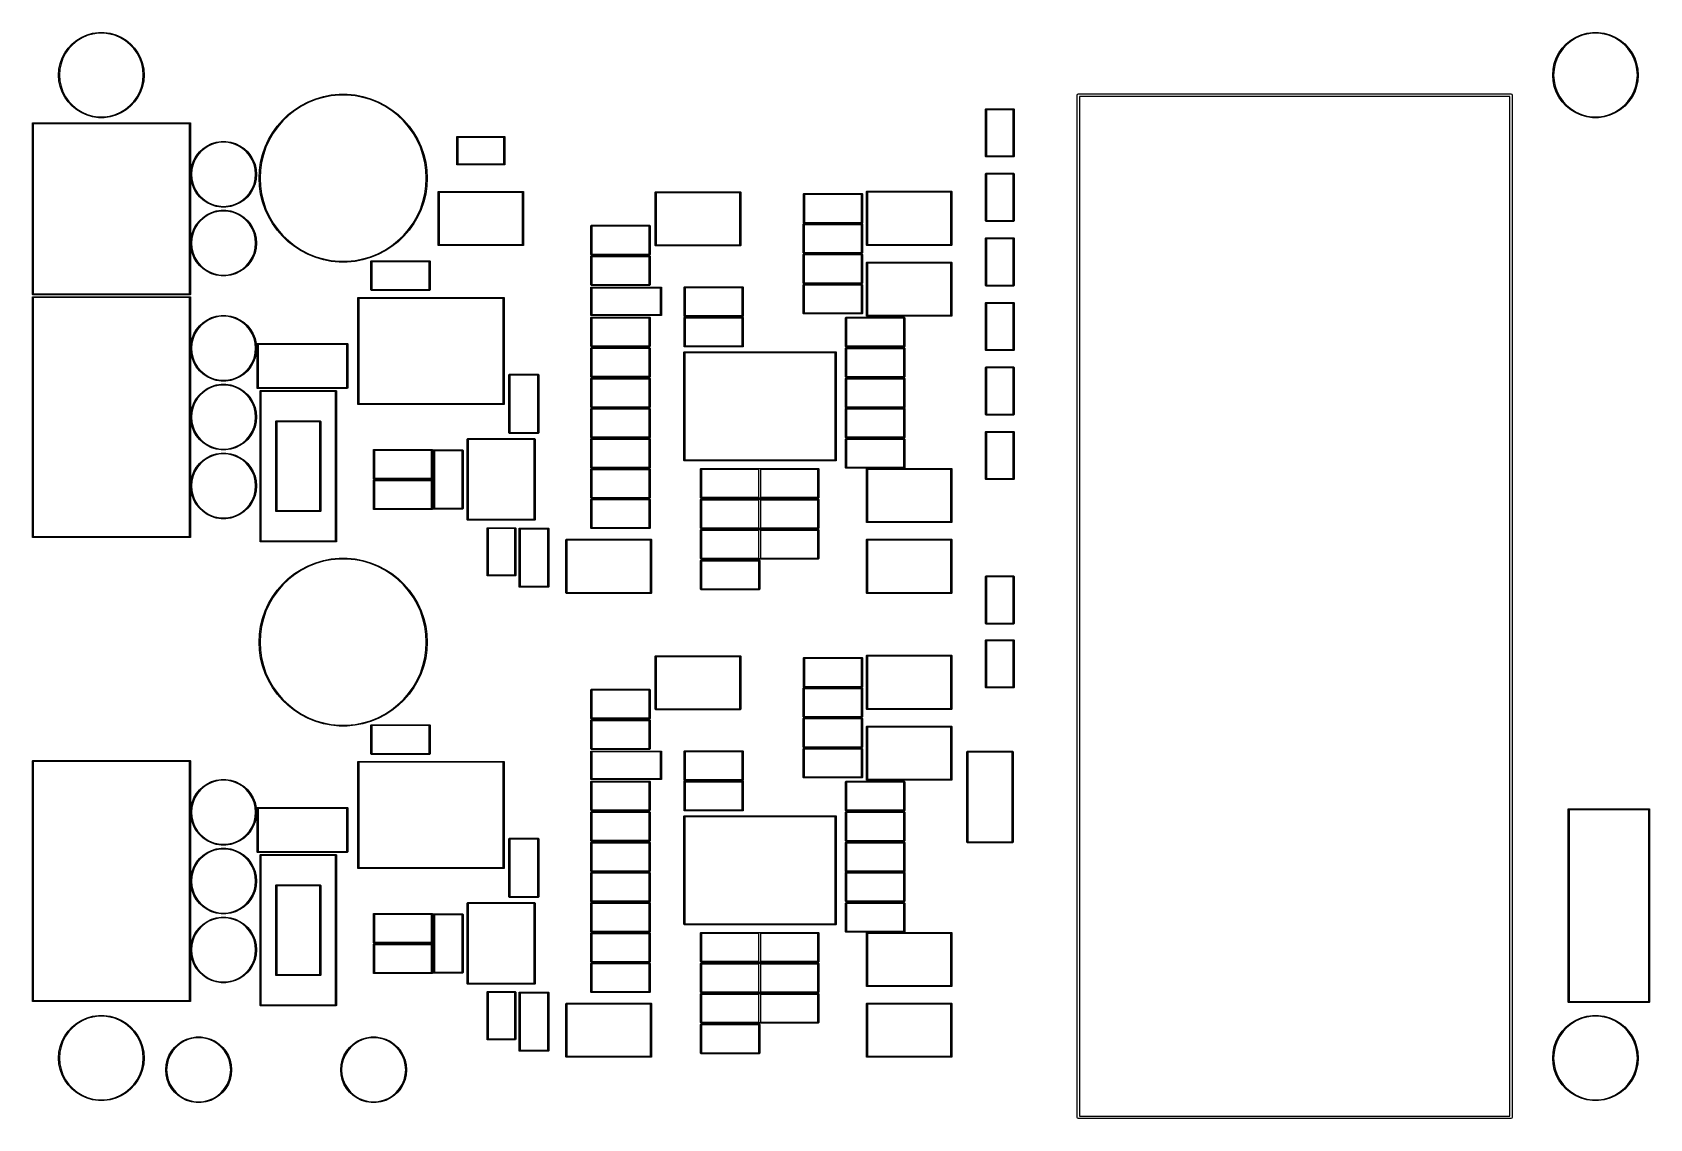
# Model space of a CAD drawing. Extents: x 1.95 to 5.19, y -4.18 to -2.
import ezdxf

# ---------------------------------------------------------------- set-up
doc = ezdxf.new("R2010")
doc.units = 0
doc.header["$MEASUREMENT"] = 0
doc.layers.add('BLACK', color=7, linetype='CONTINUOUS')

msp = doc.modelspace()

# ---------------------------------------------------------------- linework, layer by layer
at = {"layer": 'BLACK', "linetype": 'CONTINUOUS'}
for p, q in [((2.04722, -2.01058), (2.05794, -2.00593)), ((2.05853, -2.0076), (2.04803, -2.01216)), ((2.05794, -2.00593), (2.06919, -2.00278)), ((2.06955, -2.00451), (2.05853, -2.0076)), ((2.06919, -2.00278), (2.08077, -2.00118)), ((2.08089, -2.00295), (2.06955, -2.00451)), ((2.08077, -2.00118), (2.09246, -2.00118)), ((2.09234, -2.00295), (2.08089, -2.00295)), ((2.10368, -2.00451), (2.09234, -2.00295)), ((2.09246, -2.00118), (2.10404, -2.00278)), ((2.1147, -2.0076), (2.10368, -2.00451)), ((2.10404, -2.00278), (2.11529, -2.00593)), ((2.12519, -2.01216), (2.1147, -2.0076)), ((2.11529, -2.00593), (2.12601, -2.01058)), ((5.03934, -2.01058), (5.05006, -2.00593)), ((5.05066, -2.0076), (5.04016, -2.01216)), ((5.05006, -2.00593), (5.06132, -2.00278)), ((5.06168, -2.00451), (5.05066, -2.0076)), ((5.06132, -2.00278), (5.0729, -2.00118)), ((5.07302, -2.00295), (5.06168, -2.00451)), ((5.0729, -2.00118), (5.08458, -2.00118)), ((5.08446, -2.00295), (5.07302, -2.00295)), ((5.0958, -2.00451), (5.08446, -2.00295)), ((5.08458, -2.00118), (5.09616, -2.00278)), ((5.10682, -2.0076), (5.0958, -2.00451)), ((5.09616, -2.00278), (5.10742, -2.00593)), ((5.11732, -2.01216), (5.10682, -2.0076)), ((5.10742, -2.00593), (5.11814, -2.01058)), ((2.01345, -2.04212), (2.02019, -2.03257)), ((2.02157, -2.03369), (2.01497, -2.04304)), ((2.02019, -2.03257), (2.02817, -2.02403)), ((2.02938, -2.02533), (2.02157, -2.03369)), ((2.02817, -2.02403), (2.03723, -2.01666)), ((2.03826, -2.01811), (2.02938, -2.02533)), ((2.03723, -2.01666), (2.04722, -2.01058)), ((2.04803, -2.01216), (2.03826, -2.01811)), ((2.13497, -2.01811), (2.12519, -2.01216)), ((2.12601, -2.01058), (2.136, -2.01666)), ((2.14385, -2.02533), (2.13497, -2.01811)), ((2.136, -2.01666), (2.14506, -2.02403)), ((2.15166, -2.03369), (2.14385, -2.02533)), ((2.14506, -2.02403), (2.15304, -2.03257)), ((2.15826, -2.04304), (2.15166, -2.03369)), ((2.15304, -2.03257), (2.15978, -2.04212)), ((5.00558, -2.04212), (5.01232, -2.03257)), ((5.01369, -2.03369), (5.00709, -2.04304)), ((5.01232, -2.03257), (5.02029, -2.02403)), ((5.0215, -2.02533), (5.01369, -2.03369)), ((5.02029, -2.02403), (5.02936, -2.01666)), ((5.03038, -2.01811), (5.0215, -2.02533)), ((5.02936, -2.01666), (5.03934, -2.01058)), ((5.04016, -2.01216), (5.03038, -2.01811)), ((5.1271, -2.01811), (5.11732, -2.01216)), ((5.11814, -2.01058), (5.12812, -2.01666)), ((5.13598, -2.02533), (5.1271, -2.01811)), ((5.12812, -2.01666), (5.13719, -2.02403)), ((5.14379, -2.03369), (5.13598, -2.02533)), ((5.13719, -2.02403), (5.14516, -2.03257)), ((5.15039, -2.04304), (5.14379, -2.03369)), ((5.14516, -2.03257), (5.1519, -2.04212)), ((2.00178, -2.07495), (2.00416, -2.06351)), ((2.00587, -2.06399), (2.00354, -2.0752)), ((2.00416, -2.06351), (2.00807, -2.0525)), ((2.0097, -2.05321), (2.00587, -2.06399)), ((2.00807, -2.0525), (2.01345, -2.04212)), ((2.01497, -2.04304), (2.0097, -2.05321)), ((2.16353, -2.05321), (2.15826, -2.04304)), ((2.15978, -2.04212), (2.16515, -2.0525)), ((2.16736, -2.06399), (2.16353, -2.05321)), ((2.16515, -2.0525), (2.16907, -2.06351)), ((2.16969, -2.0752), (2.16736, -2.06399)), ((2.16907, -2.06351), (2.17145, -2.07495)), ((4.99391, -2.07495), (4.99629, -2.06351)), ((4.99799, -2.06399), (4.99566, -2.0752)), ((4.99629, -2.06351), (5.0002, -2.0525)), ((5.00183, -2.05321), (4.99799, -2.06399)), ((5.0002, -2.0525), (5.00558, -2.04212)), ((5.00709, -2.04304), (5.00183, -2.05321)), ((5.15565, -2.05321), (5.15039, -2.04304)), ((5.1519, -2.04212), (5.15728, -2.0525)), ((5.15949, -2.06399), (5.15565, -2.05321)), ((5.15728, -2.0525), (5.16119, -2.06351)), ((5.16182, -2.0752), (5.15949, -2.06399)), ((5.16119, -2.06351), (5.16357, -2.07495)), ((2.00098, -2.08661), (2.00178, -2.07495)), ((2.00178, -2.09827), (2.00098, -2.08661)), ((2.00416, -2.10972), (2.00178, -2.09827)), ((2.00354, -2.0752), (2.00276, -2.08661)), ((2.00276, -2.08661), (2.00354, -2.09803)), ((2.00354, -2.09803), (2.00587, -2.10924)), ((2.16736, -2.10924), (2.16969, -2.09803)), ((2.17145, -2.09827), (2.16907, -2.10972)), ((2.17047, -2.08661), (2.16969, -2.0752)), ((2.16969, -2.09803), (2.17047, -2.08661)), ((2.17145, -2.07495), (2.17224, -2.08661)), ((2.17224, -2.08661), (2.17145, -2.09827)), ((4.99311, -2.08661), (4.99391, -2.07495)), ((4.99391, -2.09827), (4.99311, -2.08661)), ((4.99629, -2.10972), (4.99391, -2.09827)), ((4.99566, -2.0752), (4.99488, -2.08661)), ((4.99488, -2.08661), (4.99566, -2.09803)), ((4.99566, -2.09803), (4.99799, -2.10924)), ((5.15949, -2.10924), (5.16182, -2.09803)), ((5.16357, -2.09827), (5.16119, -2.10972)), ((5.1626, -2.08661), (5.16182, -2.0752)), ((5.16182, -2.09803), (5.1626, -2.08661)), ((5.16357, -2.07495), (5.16437, -2.08661)), ((5.16437, -2.08661), (5.16357, -2.09827)), ((2.00807, -2.12073), (2.00416, -2.10972)), ((2.00587, -2.10924), (2.0097, -2.12002)), ((2.01345, -2.13111), (2.00807, -2.12073)), ((2.0097, -2.12002), (2.01497, -2.13018)), ((2.02019, -2.14065), (2.01345, -2.13111)), ((2.01497, -2.13018), (2.02157, -2.13954)), ((2.15166, -2.13954), (2.15826, -2.13018)), ((2.15978, -2.13111), (2.15304, -2.14065)), ((2.15826, -2.13018), (2.16353, -2.12002)), ((2.16515, -2.12073), (2.15978, -2.13111)), ((2.16353, -2.12002), (2.16736, -2.10924)), ((2.16907, -2.10972), (2.16515, -2.12073)), ((2.50095, -2.14006), (2.51582, -2.13411)), ((2.5164, -2.13579), (2.50169, -2.14168)), ((2.51582, -2.13411), (2.53119, -2.1296)), ((2.53161, -2.13133), (2.5164, -2.13579)), ((2.53119, -2.1296), (2.54691, -2.12657)), ((2.54717, -2.12833), (2.53161, -2.13133)), ((2.54691, -2.12657), (2.56286, -2.12504)), ((2.56294, -2.12682), (2.54717, -2.12833)), ((2.56286, -2.12504), (2.57887, -2.12504)), ((2.57879, -2.12682), (2.56294, -2.12682)), ((2.59457, -2.12833), (2.57879, -2.12682)), ((2.57887, -2.12504), (2.59482, -2.12657)), ((2.61013, -2.13133), (2.59457, -2.12833)), ((2.59482, -2.12657), (2.61055, -2.1296)), ((2.62533, -2.13579), (2.61013, -2.13133)), ((2.61055, -2.1296), (2.62591, -2.13411)), ((2.64004, -2.14168), (2.62533, -2.13579)), ((2.62591, -2.13411), (2.64078, -2.14006)), ((4.04094, -2.12697), (4.04164, -2.1253)), ((4.04094, -4.17421), (4.04094, -2.12697)), ((4.04164, -2.1253), (4.04331, -2.12461)), ((4.04331, -2.12461), (4.90945, -2.12461)), ((4.04567, -2.12933), (4.04567, -4.17185)), ((4.90709, -2.12933), (4.04567, -2.12933)), ((4.90709, -4.17185), (4.90709, -2.12933)), ((4.90945, -2.12461), (4.91112, -2.1253)), ((4.91112, -2.1253), (4.91181, -2.12697)), ((4.91181, -2.12697), (4.91181, -4.17421)), ((5.0002, -2.12073), (4.99629, -2.10972)), ((4.99799, -2.10924), (5.00183, -2.12002)), ((5.00558, -2.13111), (5.0002, -2.12073)), ((5.00183, -2.12002), (5.00709, -2.13018)), ((5.01232, -2.14065), (5.00558, -2.13111)), ((5.00709, -2.13018), (5.01369, -2.13954)), ((5.14379, -2.13954), (5.15039, -2.13018)), ((5.1519, -2.13111), (5.14516, -2.14065)), ((5.15039, -2.13018), (5.15565, -2.12002)), ((5.15728, -2.12073), (5.1519, -2.13111)), ((5.15565, -2.12002), (5.15949, -2.10924)), ((5.16119, -2.10972), (5.15728, -2.12073)), ((2.02817, -2.1492), (2.02019, -2.14065)), ((2.02157, -2.13954), (2.02938, -2.1479)), ((2.03723, -2.15657), (2.02817, -2.1492)), ((2.02938, -2.1479), (2.03826, -2.15512)), ((2.04722, -2.16264), (2.03723, -2.15657)), ((2.03826, -2.15512), (2.04803, -2.16107)), ((2.05794, -2.1673), (2.04722, -2.16264)), ((2.04803, -2.16107), (2.05853, -2.16563)), ((2.06919, -2.17045), (2.05794, -2.1673)), ((2.05853, -2.16563), (2.06955, -2.16872)), ((2.06955, -2.16872), (2.08089, -2.17028)), ((2.09234, -2.17028), (2.10368, -2.16872)), ((2.10368, -2.16872), (2.1147, -2.16563)), ((2.11529, -2.1673), (2.10404, -2.17045)), ((2.1147, -2.16563), (2.12519, -2.16107)), ((2.12601, -2.16264), (2.11529, -2.1673)), ((2.12519, -2.16107), (2.13497, -2.15512)), ((2.136, -2.15657), (2.12601, -2.16264)), ((2.13497, -2.15512), (2.14385, -2.1479)), ((2.14506, -2.1492), (2.136, -2.15657)), ((2.14385, -2.1479), (2.15166, -2.13954)), ((2.15304, -2.14065), (2.14506, -2.1492)), ((2.44906, -2.17701), (2.46065, -2.16596)), ((2.46181, -2.16731), (2.45034, -2.17824)), ((2.46065, -2.16596), (2.47324, -2.15606)), ((2.47427, -2.15751), (2.46181, -2.16731)), ((2.47324, -2.15606), (2.48671, -2.1474)), ((2.4876, -2.14894), (2.47427, -2.15751)), ((2.48671, -2.1474), (2.50095, -2.14006)), ((2.50169, -2.14168), (2.4876, -2.14894)), ((2.65413, -2.14894), (2.64004, -2.14168)), ((2.64078, -2.14006), (2.65502, -2.1474)), ((2.66746, -2.15751), (2.65413, -2.14894)), ((2.65502, -2.1474), (2.66849, -2.15606)), ((2.67992, -2.16731), (2.66746, -2.15751)), ((2.66849, -2.15606), (2.68108, -2.16596)), ((2.69139, -2.17824), (2.67992, -2.16731)), ((2.68108, -2.16596), (2.69268, -2.17701)), ((3.85728, -2.15522), (3.85757, -2.15452)), ((3.85728, -2.2497), (3.85728, -2.15522)), ((3.85757, -2.15452), (3.85827, -2.15423)), ((3.85827, -2.15423), (3.91339, -2.15423)), ((3.85925, -2.1562), (3.85925, -2.24872)), ((3.9124, -2.1562), (3.85925, -2.1562)), ((3.9124, -2.24872), (3.9124, -2.1562)), ((3.91339, -2.15423), (3.91408, -2.15452)), ((3.91408, -2.15452), (3.91437, -2.15522)), ((3.91437, -2.15522), (3.91437, -2.2497)), ((5.02029, -2.1492), (5.01232, -2.14065)), ((5.01369, -2.13954), (5.0215, -2.1479)), ((5.02936, -2.15657), (5.02029, -2.1492)), ((5.0215, -2.1479), (5.03038, -2.15512)), ((5.03934, -2.16264), (5.02936, -2.15657)), ((5.03038, -2.15512), (5.04016, -2.16107)), ((5.05006, -2.1673), (5.03934, -2.16264)), ((5.04016, -2.16107), (5.05066, -2.16563)), ((5.06132, -2.17045), (5.05006, -2.1673)), ((5.05066, -2.16563), (5.06168, -2.16872)), ((5.06168, -2.16872), (5.07302, -2.17028)), ((5.08446, -2.17028), (5.0958, -2.16872)), ((5.0958, -2.16872), (5.10682, -2.16563)), ((5.10742, -2.1673), (5.09616, -2.17045)), ((5.10682, -2.16563), (5.11732, -2.16107)), ((5.11814, -2.16264), (5.10742, -2.1673)), ((5.11732, -2.16107), (5.1271, -2.15512)), ((5.12812, -2.15657), (5.11814, -2.16264)), ((5.1271, -2.15512), (5.13598, -2.1479)), ((5.13719, -2.1492), (5.12812, -2.15657)), ((5.13598, -2.1479), (5.14379, -2.13954)), ((5.14516, -2.14065), (5.13719, -2.1492)), ((1.94843, -2.18307), (1.94871, -2.18237)), ((1.94843, -2.52559), (1.94843, -2.18307)), ((1.94871, -2.18237), (1.94941, -2.18209)), ((1.94941, -2.18209), (2.26437, -2.18209)), ((1.95039, -2.18406), (1.95039, -2.52461)), ((2.26339, -2.18406), (1.95039, -2.18406)), ((2.08077, -2.17204), (2.06919, -2.17045)), ((2.09246, -2.17204), (2.08077, -2.17204)), ((2.08089, -2.17028), (2.09234, -2.17028)), ((2.10404, -2.17045), (2.09246, -2.17204)), ((2.26339, -2.52461), (2.26339, -2.18406)), ((2.26437, -2.18209), (2.26507, -2.18237)), ((2.26507, -2.18237), (2.26535, -2.18307)), ((2.26535, -2.18307), (2.26535, -2.52559)), ((2.42127, -2.21604), (2.42928, -2.20217)), ((2.42928, -2.20217), (2.43857, -2.18912)), ((2.43997, -2.19022), (2.43077, -2.20313)), ((2.43857, -2.18912), (2.44906, -2.17701)), ((2.45034, -2.17824), (2.43997, -2.19022)), ((2.70177, -2.19022), (2.69139, -2.17824)), ((2.69268, -2.17701), (2.70316, -2.18912)), ((2.71096, -2.20313), (2.70177, -2.19022)), ((2.70316, -2.18912), (2.71246, -2.20217)), ((2.71246, -2.20217), (2.72046, -2.21604)), ((5.0729, -2.17204), (5.06132, -2.17045)), ((5.08458, -2.17204), (5.0729, -2.17204)), ((5.07302, -2.17028), (5.08446, -2.17028)), ((5.09616, -2.17045), (5.08458, -2.17204)), ((2.28296, -2.24058), (2.29018, -2.23388)), ((2.29358, -2.23352), (2.28592, -2.24006)), ((2.29018, -2.23388), (2.29833, -2.22832)), ((2.30216, -2.22825), (2.29358, -2.23352)), ((2.29833, -2.22832), (2.30721, -2.22405)), ((2.31147, -2.2244), (2.30216, -2.22825)), ((2.30721, -2.22405), (2.31663, -2.22114)), ((2.32126, -2.22205), (2.31147, -2.2244)), ((2.31663, -2.22114), (2.32637, -2.21967)), ((2.3313, -2.22126), (2.32126, -2.22205)), ((2.32637, -2.21967), (2.33623, -2.21967)), ((2.34134, -2.22205), (2.3313, -2.22126)), ((2.33623, -2.21967), (2.34597, -2.22114)), ((2.35113, -2.2244), (2.34134, -2.22205)), ((2.34597, -2.22114), (2.35539, -2.22405)), ((2.36043, -2.22825), (2.35113, -2.2244)), ((2.35539, -2.22405), (2.36427, -2.22832)), ((2.36902, -2.23352), (2.36043, -2.22825)), ((2.36427, -2.22832), (2.37242, -2.23388)), ((2.37668, -2.24006), (2.36902, -2.23352)), ((2.37242, -2.23388), (2.37964, -2.24058)), ((2.40938, -2.24574), (2.41462, -2.23061)), ((2.41627, -2.23127), (2.41108, -2.24624)), ((2.41462, -2.23061), (2.42127, -2.21604)), ((2.42285, -2.21685), (2.41627, -2.23127)), ((2.43077, -2.20313), (2.42285, -2.21685)), ((2.71888, -2.21685), (2.71096, -2.20313)), ((2.72546, -2.23127), (2.71888, -2.21685)), ((2.72046, -2.21604), (2.72712, -2.23061)), ((2.73065, -2.24624), (2.72546, -2.23127)), ((2.72712, -2.23061), (2.73236, -2.24574)), ((2.79823, -2.21063), (2.79852, -2.20993)), ((2.79823, -2.26575), (2.79823, -2.21063)), ((2.79852, -2.20993), (2.79921, -2.20965)), ((2.79921, -2.20965), (2.8937, -2.20965)), ((2.8002, -2.21161), (2.8002, -2.26476)), ((2.89272, -2.21161), (2.8002, -2.21161)), ((2.89272, -2.26476), (2.89272, -2.21161)), ((2.8937, -2.20965), (2.8944, -2.20993)), ((2.8944, -2.20993), (2.89469, -2.21063)), ((2.89469, -2.21063), (2.89469, -2.26575)), ((2.26609, -2.2756), (2.26828, -2.266)), ((2.27027, -2.2656), (2.26792, -2.27539)), ((2.26828, -2.266), (2.27188, -2.25682)), ((2.27412, -2.2563), (2.27027, -2.2656)), ((2.27188, -2.25682), (2.27681, -2.24829)), ((2.27938, -2.24771), (2.27412, -2.2563)), ((2.27681, -2.24829), (2.28296, -2.24058)), ((2.28592, -2.24006), (2.27938, -2.24771)), ((2.38322, -2.24771), (2.37668, -2.24006)), ((2.37964, -2.24058), (2.38579, -2.24829)), ((2.38848, -2.2563), (2.38322, -2.24771)), ((2.38579, -2.24829), (2.39071, -2.25682)), ((2.39233, -2.2656), (2.38848, -2.2563)), ((2.39071, -2.25682), (2.39431, -2.266)), ((2.39468, -2.27539), (2.39233, -2.2656)), ((2.39431, -2.266), (2.39651, -2.2756)), ((2.40332, -2.27716), (2.4056, -2.26131)), ((2.40735, -2.26164), (2.40509, -2.27733)), ((2.4056, -2.26131), (2.40938, -2.24574)), ((2.41108, -2.24624), (2.40735, -2.26164)), ((2.73438, -2.26164), (2.73065, -2.24624)), ((2.73236, -2.24574), (2.73613, -2.26131)), ((2.73664, -2.27733), (2.73438, -2.26164)), ((2.73613, -2.26131), (2.73841, -2.27716)), ((2.79852, -2.26644), (2.79823, -2.26575)), ((2.79921, -2.26673), (2.79852, -2.26644)), ((2.8937, -2.26673), (2.79921, -2.26673)), ((2.8002, -2.26476), (2.89272, -2.26476)), ((2.8944, -2.26644), (2.8937, -2.26673)), ((2.89469, -2.26575), (2.8944, -2.26644)), ((3.85757, -2.2504), (3.85728, -2.2497)), ((3.85827, -2.25069), (3.85757, -2.2504)), ((3.91339, -2.25069), (3.85827, -2.25069)), ((3.85925, -2.24872), (3.9124, -2.24872)), ((3.91408, -2.2504), (3.91339, -2.25069)), ((3.91437, -2.2497), (3.91408, -2.2504)), ((2.26535, -2.28543), (2.26609, -2.2756)), ((2.26609, -2.29526), (2.26535, -2.28543)), ((2.26828, -2.30487), (2.26609, -2.29526)), ((2.26792, -2.27539), (2.26713, -2.28543)), ((2.26713, -2.28543), (2.26792, -2.29547)), ((2.26792, -2.29547), (2.27027, -2.30526)), ((2.39233, -2.30526), (2.39468, -2.29547)), ((2.39651, -2.29526), (2.39431, -2.30487)), ((2.39547, -2.28543), (2.39468, -2.27539)), ((2.39468, -2.29547), (2.39547, -2.28543)), ((2.39651, -2.2756), (2.39724, -2.28543)), ((2.39724, -2.28543), (2.39651, -2.29526)), ((2.40256, -2.29316), (2.40332, -2.27716)), ((2.40332, -2.30916), (2.40256, -2.29316)), ((2.40509, -2.27733), (2.40434, -2.29316)), ((2.40434, -2.29316), (2.40509, -2.30899)), ((2.73739, -2.29316), (2.73664, -2.27733)), ((2.73664, -2.30899), (2.73739, -2.29316)), ((2.73841, -2.27716), (2.73917, -2.29316)), ((2.73917, -2.29316), (2.73841, -2.30916)), ((3.85728, -2.28445), (3.85757, -2.28375)), ((3.85728, -2.37894), (3.85728, -2.28445)), ((3.85757, -2.28375), (3.85827, -2.28346)), ((3.85827, -2.28346), (3.91339, -2.28346)), ((3.85925, -2.28543), (3.85925, -2.37795)), ((3.9124, -2.28543), (3.85925, -2.28543)), ((3.9124, -2.37795), (3.9124, -2.28543)), ((3.91339, -2.28346), (3.91408, -2.28375)), ((3.91408, -2.28375), (3.91437, -2.28445)), ((3.91437, -2.28445), (3.91437, -2.37894)), ((2.27188, -2.31405), (2.26828, -2.30487)), ((2.27027, -2.30526), (2.27412, -2.31457)), ((2.27681, -2.32258), (2.27188, -2.31405)), ((2.27412, -2.31457), (2.27938, -2.32315)), ((2.28296, -2.33029), (2.27681, -2.32258)), ((2.27938, -2.32315), (2.28592, -2.33081)), ((2.29018, -2.33699), (2.28296, -2.33029)), ((2.28592, -2.33081), (2.29358, -2.33735)), ((2.36902, -2.33735), (2.37668, -2.33081)), ((2.37964, -2.33029), (2.37242, -2.33699)), ((2.37668, -2.33081), (2.38322, -2.32315)), ((2.38579, -2.32258), (2.37964, -2.33029)), ((2.38322, -2.32315), (2.38848, -2.31457)), ((2.39071, -2.31405), (2.38579, -2.32258)), ((2.38848, -2.31457), (2.39233, -2.30526)), ((2.39431, -2.30487), (2.39071, -2.31405)), ((2.4056, -2.32501), (2.40332, -2.30916)), ((2.40509, -2.30899), (2.40735, -2.32467)), ((2.40938, -2.34058), (2.4056, -2.32501)), ((2.40735, -2.32467), (2.41108, -2.34008)), ((2.73065, -2.34008), (2.73438, -2.32467)), ((2.73613, -2.32501), (2.73236, -2.34058)), ((2.73438, -2.32467), (2.73664, -2.30899)), ((2.73841, -2.30916), (2.73613, -2.32501)), ((2.76083, -2.32087), (2.76112, -2.32017)), ((2.76083, -2.42717), (2.76083, -2.32087)), ((2.76112, -2.32017), (2.76181, -2.31988)), ((2.76181, -2.31988), (2.9311, -2.31988)), ((2.7628, -2.32185), (2.7628, -2.42618)), ((2.93012, -2.32185), (2.7628, -2.32185)), ((2.93012, -2.42618), (2.93012, -2.32185)), ((2.9311, -2.31988), (2.9318, -2.32017)), ((2.9318, -2.32017), (2.93209, -2.32087)), ((2.93209, -2.32087), (2.93209, -2.42717)), ((3.1958, -2.3214), (3.19609, -2.32071)), ((3.1958, -2.4277), (3.1958, -2.3214)), ((3.19609, -2.32071), (3.19678, -2.32042)), ((3.19678, -2.32042), (3.36607, -2.32042)), ((3.19777, -2.32239), (3.19777, -2.42672)), ((3.36509, -2.32239), (3.19777, -2.32239)), ((3.36509, -2.42672), (3.36509, -2.32239)), ((3.36607, -2.32042), (3.36677, -2.32071)), ((3.36677, -2.32071), (3.36706, -2.3214)), ((3.36706, -2.3214), (3.36706, -2.4277)), ((3.49267, -2.3252), (3.49296, -2.3245)), ((3.49267, -2.38268), (3.49267, -2.3252)), ((3.49296, -2.3245), (3.49365, -2.32421)), ((3.49365, -2.32421), (3.61019, -2.32421)), ((3.49464, -2.32618), (3.49464, -2.38169)), ((3.6092, -2.32618), (3.49464, -2.32618)), ((3.6092, -2.38169), (3.6092, -2.32618)), ((3.61019, -2.32421), (3.61088, -2.3245)), ((3.61088, -2.3245), (3.61117, -2.3252)), ((3.61117, -2.3252), (3.61117, -2.38268)), ((3.61865, -2.32047), (3.61894, -2.31978)), ((3.61865, -2.42677), (3.61865, -2.32047)), ((3.61894, -2.31978), (3.61964, -2.31949)), ((3.61964, -2.31949), (3.78893, -2.31949)), ((3.62062, -2.32146), (3.62062, -2.42579)), ((3.78794, -2.32146), (3.62062, -2.32146)), ((3.78794, -2.42579), (3.78794, -2.32146)), ((3.78893, -2.31949), (3.78962, -2.31978)), ((3.78962, -2.31978), (3.78991, -2.32047)), ((3.78991, -2.32047), (3.78991, -2.42677)), ((2.29833, -2.34254), (2.29018, -2.33699)), ((2.29358, -2.33735), (2.30216, -2.34261)), ((2.30721, -2.34682), (2.29833, -2.34254)), ((2.29833, -2.36612), (2.30721, -2.36184)), ((2.30216, -2.34261), (2.31147, -2.34647)), ((2.31147, -2.3622), (2.30216, -2.36605)), ((2.31663, -2.34972), (2.30721, -2.34682)), ((2.30721, -2.36184), (2.31663, -2.35894)), ((2.31147, -2.34647), (2.32126, -2.34882)), ((2.32126, -2.35984), (2.31147, -2.3622)), ((2.32637, -2.35119), (2.31663, -2.34972)), ((2.31663, -2.35894), (2.32637, -2.35747)), ((2.32126, -2.34882), (2.3313, -2.34961)), ((2.3313, -2.35905), (2.32126, -2.35984)), ((2.33623, -2.35119), (2.32637, -2.35119)), ((2.32637, -2.35747), (2.33623, -2.35747)), ((2.3313, -2.34961), (2.34134, -2.34882)), ((2.34134, -2.35984), (2.3313, -2.35905)), ((2.34597, -2.34972), (2.33623, -2.35119)), ((2.33623, -2.35747), (2.34597, -2.35894)), ((2.34134, -2.34882), (2.35113, -2.34647)), ((2.35113, -2.3622), (2.34134, -2.35984)), ((2.35539, -2.34682), (2.34597, -2.34972)), ((2.34597, -2.35894), (2.35539, -2.36184)), ((2.35113, -2.34647), (2.36043, -2.34261)), ((2.36043, -2.36605), (2.35113, -2.3622)), ((2.36427, -2.34254), (2.35539, -2.34682)), ((2.35539, -2.36184), (2.36427, -2.36612)), ((2.36043, -2.34261), (2.36902, -2.33735)), ((2.37242, -2.33699), (2.36427, -2.34254)), ((2.41462, -2.35571), (2.40938, -2.34058)), ((2.41108, -2.34008), (2.41627, -2.35505)), ((2.42127, -2.37028), (2.41462, -2.35571)), ((2.41627, -2.35505), (2.42285, -2.36947)), ((2.71888, -2.36947), (2.72546, -2.35505)), ((2.72712, -2.35571), (2.72046, -2.37028)), ((2.72546, -2.35505), (2.73065, -2.34008)), ((2.73236, -2.34058), (2.72712, -2.35571)), ((2.26828, -2.40379), (2.27188, -2.39462)), ((2.27412, -2.39409), (2.27027, -2.4034)), ((2.27188, -2.39462), (2.27681, -2.38608)), ((2.27938, -2.38551), (2.27412, -2.39409)), ((2.27681, -2.38608), (2.28296, -2.37837)), ((2.28592, -2.37785), (2.27938, -2.38551)), ((2.28296, -2.37837), (2.29018, -2.37167)), ((2.29358, -2.37131), (2.28592, -2.37785)), ((2.29018, -2.37167), (2.29833, -2.36612)), ((2.30216, -2.36605), (2.29358, -2.37131)), ((2.36902, -2.37131), (2.36043, -2.36605)), ((2.36427, -2.36612), (2.37242, -2.37167)), ((2.37668, -2.37785), (2.36902, -2.37131)), ((2.37242, -2.37167), (2.37964, -2.37837)), ((2.38322, -2.38551), (2.37668, -2.37785)), ((2.37964, -2.37837), (2.38579, -2.38608)), ((2.38848, -2.39409), (2.38322, -2.38551)), ((2.38579, -2.38608), (2.39071, -2.39462)), ((2.39233, -2.4034), (2.38848, -2.39409)), ((2.39071, -2.39462), (2.39431, -2.40379)), ((2.42928, -2.38415), (2.42127, -2.37028)), ((2.42285, -2.36947), (2.43077, -2.38319)), ((2.43857, -2.3972), (2.42928, -2.38415)), ((2.43077, -2.38319), (2.43997, -2.3961)), ((2.43997, -2.3961), (2.45034, -2.40808)), ((2.69139, -2.40808), (2.70177, -2.3961)), ((2.70177, -2.3961), (2.71096, -2.38319)), ((2.71246, -2.38415), (2.70316, -2.3972)), ((2.71096, -2.38319), (2.71888, -2.36947)), ((2.72046, -2.37028), (2.71246, -2.38415)), ((3.06708, -2.38858), (3.06737, -2.38789)), ((3.06708, -2.44606), (3.06708, -2.38858)), ((3.06737, -2.38789), (3.06806, -2.3876)), ((3.06806, -2.3876), (3.1846, -2.3876)), ((3.06905, -2.38957), (3.06905, -2.44508)), ((3.18361, -2.38957), (3.06905, -2.38957)), ((3.18361, -2.44508), (3.18361, -2.38957)), ((3.1846, -2.3876), (3.18529, -2.38789)), ((3.18529, -2.38789), (3.18558, -2.38858)), ((3.18558, -2.38858), (3.18558, -2.44606)), ((3.49227, -2.38543), (3.49256, -2.38474)), ((3.49227, -2.44291), (3.49227, -2.38543)), ((3.49256, -2.38474), (3.49326, -2.38445)), ((3.49296, -2.38337), (3.49267, -2.38268)), ((3.49365, -2.38366), (3.49296, -2.38337)), ((3.49326, -2.38445), (3.60979, -2.38445)), ((3.61019, -2.38366), (3.49365, -2.38366)), ((3.49424, -2.38642), (3.49424, -2.44193)), ((3.60881, -2.38642), (3.49424, -2.38642)), ((3.49464, -2.38169), (3.6092, -2.38169)), ((3.60881, -2.44193), (3.60881, -2.38642)), ((3.60979, -2.38445), (3.61049, -2.38474)), ((3.61088, -2.38337), (3.61019, -2.38366)), ((3.61049, -2.38474), (3.61078, -2.38543)), ((3.61078, -2.38543), (3.61078, -2.44291)), ((3.61117, -2.38268), (3.61088, -2.38337)), ((3.85757, -2.37963), (3.85728, -2.37894)), ((3.85827, -2.37992), (3.85757, -2.37963)), ((3.91339, -2.37992), (3.85827, -2.37992)), ((3.85925, -2.37795), (3.9124, -2.37795)), ((3.91408, -2.37963), (3.91339, -2.37992)), ((3.91437, -2.37894), (3.91408, -2.37963)), ((2.26535, -2.42323), (2.26609, -2.4134)), ((2.26609, -2.43306), (2.26535, -2.42323)), ((2.26609, -2.4134), (2.26828, -2.40379)), ((2.26792, -2.41319), (2.26713, -2.42323)), ((2.26713, -2.42323), (2.26792, -2.43327)), ((2.27027, -2.4034), (2.26792, -2.41319)), ((2.39468, -2.41319), (2.39233, -2.4034)), ((2.39431, -2.40379), (2.39651, -2.4134)), ((2.39547, -2.42323), (2.39468, -2.41319)), ((2.39468, -2.43327), (2.39547, -2.42323)), ((2.39651, -2.4134), (2.39724, -2.42323)), ((2.39724, -2.42323), (2.39651, -2.43306)), ((2.44906, -2.4093), (2.43857, -2.3972)), ((2.46065, -2.42036), (2.44906, -2.4093)), ((2.45034, -2.40808), (2.46181, -2.41901)), ((2.47324, -2.43026), (2.46065, -2.42036)), ((2.46181, -2.41901), (2.47427, -2.42881)), ((2.47427, -2.42881), (2.4876, -2.43738)), ((2.65413, -2.43738), (2.66746, -2.42881)), ((2.66746, -2.42881), (2.67992, -2.41901)), ((2.68108, -2.42036), (2.66849, -2.43026)), ((2.67992, -2.41901), (2.69139, -2.40808)), ((2.69268, -2.4093), (2.68108, -2.42036)), ((2.70316, -2.3972), (2.69268, -2.4093)), ((2.76112, -2.42786), (2.76083, -2.42717)), ((2.76181, -2.42815), (2.76112, -2.42786)), ((2.9311, -2.42815), (2.76181, -2.42815)), ((2.7628, -2.42618), (2.93012, -2.42618)), ((2.9318, -2.42786), (2.9311, -2.42815)), ((2.93209, -2.42717), (2.9318, -2.42786)), ((3.19609, -2.4284), (3.1958, -2.4277)), ((3.19678, -2.42869), (3.19609, -2.4284)), ((3.36607, -2.42869), (3.19678, -2.42869)), ((3.19777, -2.42672), (3.36509, -2.42672)), ((3.36677, -2.4284), (3.36607, -2.42869)), ((3.36706, -2.4277), (3.36677, -2.4284)), ((3.61894, -2.42747), (3.61865, -2.42677)), ((3.61964, -2.42776), (3.61894, -2.42747)), ((3.78893, -2.42776), (3.61964, -2.42776)), ((3.62062, -2.42579), (3.78794, -2.42579)), ((3.78962, -2.42747), (3.78893, -2.42776)), ((3.78991, -2.42677), (3.78962, -2.42747)), ((3.85728, -2.41368), (3.85757, -2.41299)), ((3.85728, -2.50817), (3.85728, -2.41368)), ((3.85757, -2.41299), (3.85827, -2.4127)), ((3.85827, -2.4127), (3.91339, -2.4127)), ((3.85925, -2.41467), (3.85925, -2.50719)), ((3.9124, -2.41467), (3.85925, -2.41467)), ((3.9124, -2.50719), (3.9124, -2.41467)), ((3.91339, -2.4127), (3.91408, -2.41299)), ((3.91408, -2.41299), (3.91437, -2.41368)), ((3.91437, -2.41368), (3.91437, -2.50817)), ((2.26828, -2.44267), (2.26609, -2.43306)), ((2.26792, -2.43327), (2.27027, -2.44306)), ((2.27188, -2.45184), (2.26828, -2.44267)), ((2.27027, -2.44306), (2.27412, -2.45236)), ((2.27681, -2.46038), (2.27188, -2.45184)), ((2.27412, -2.45236), (2.27938, -2.46095)), ((2.28296, -2.46808), (2.27681, -2.46038)), ((2.27938, -2.46095), (2.28592, -2.46861)), ((2.37668, -2.46861), (2.38322, -2.46095)), ((2.38579, -2.46038), (2.37964, -2.46808)), ((2.38322, -2.46095), (2.38848, -2.45236)), ((2.39071, -2.45184), (2.38579, -2.46038)), ((2.38848, -2.45236), (2.39233, -2.44306)), ((2.39431, -2.44267), (2.39071, -2.45184)), ((2.39233, -2.44306), (2.39468, -2.43327)), ((2.39651, -2.43306), (2.39431, -2.44267)), ((2.48671, -2.43892), (2.47324, -2.43026)), ((2.50095, -2.44626), (2.48671, -2.43892)), ((2.4876, -2.43738), (2.50169, -2.44464)), ((2.51582, -2.45221), (2.50095, -2.44626)), ((2.50169, -2.44464), (2.5164, -2.45053)), ((2.53119, -2.45672), (2.51582, -2.45221)), ((2.5164, -2.45053), (2.53161, -2.45499)), ((2.54691, -2.45975), (2.53119, -2.45672)), ((2.53161, -2.45499), (2.54717, -2.45799)), ((2.56286, -2.46128), (2.54691, -2.45975)), ((2.54717, -2.45799), (2.56294, -2.4595)), ((2.57887, -2.46128), (2.56286, -2.46128)), ((2.56294, -2.4595), (2.57879, -2.4595)), ((2.57879, -2.4595), (2.59457, -2.45799)), ((2.59482, -2.45975), (2.57887, -2.46128)), ((2.59457, -2.45799), (2.61013, -2.45499)), ((2.61055, -2.45672), (2.59482, -2.45975)), ((2.61013, -2.45499), (2.62533, -2.45053)), ((2.62591, -2.45221), (2.61055, -2.45672)), ((2.62533, -2.45053), (2.64004, -2.44464)), ((2.64078, -2.44626), (2.62591, -2.45221)), ((2.62638, -2.45945), (2.62667, -2.45875)), ((2.62638, -2.51693), (2.62638, -2.45945)), ((2.62667, -2.45875), (2.62736, -2.45846)), ((2.62736, -2.45846), (2.7439, -2.45846)), ((2.62835, -2.46043), (2.62835, -2.51594)), ((2.74291, -2.46043), (2.62835, -2.46043)), ((2.64004, -2.44464), (2.65413, -2.43738)), ((2.65502, -2.43892), (2.64078, -2.44626)), ((2.66849, -2.43026), (2.65502, -2.43892)), ((2.74291, -2.51594), (2.74291, -2.46043)), ((2.7439, -2.45846), (2.74459, -2.45875)), ((2.74459, -2.45875), (2.74488, -2.45945)), ((2.74488, -2.45945), (2.74488, -2.51693)), ((3.06737, -2.44676), (3.06708, -2.44606)), ((3.06708, -2.44961), (3.06737, -2.44891)), ((3.06708, -2.50709), (3.06708, -2.44961)), ((3.06806, -2.44705), (3.06737, -2.44676)), ((3.06737, -2.44891), (3.06806, -2.44862)), ((3.1846, -2.44705), (3.06806, -2.44705)), ((3.06806, -2.44862), (3.1846, -2.44862)), ((3.06905, -2.44508), (3.18361, -2.44508)), ((3.06905, -2.45059), (3.06905, -2.5061)), ((3.18361, -2.45059), (3.06905, -2.45059)), ((3.18361, -2.5061), (3.18361, -2.45059)), ((3.18529, -2.44676), (3.1846, -2.44705)), ((3.1846, -2.44862), (3.18529, -2.44891)), ((3.18558, -2.44606), (3.18529, -2.44676)), ((3.18529, -2.44891), (3.18558, -2.44961)), ((3.18558, -2.44961), (3.18558, -2.50709)), ((3.49256, -2.44361), (3.49227, -2.44291)), ((3.49227, -2.44606), (3.49256, -2.44537)), ((3.49227, -2.50354), (3.49227, -2.44606)), ((3.49326, -2.4439), (3.49256, -2.44361)), ((3.49256, -2.44537), (3.49326, -2.44508)), ((3.60979, -2.4439), (3.49326, -2.4439)), ((3.49326, -2.44508), (3.60979, -2.44508)), ((3.49424, -2.44193), (3.60881, -2.44193)), ((3.49424, -2.44705), (3.49424, -2.50256)), ((3.60881, -2.44705), (3.49424, -2.44705)), ((3.60881, -2.50256), (3.60881, -2.44705)), ((3.61049, -2.44361), (3.60979, -2.4439)), ((3.60979, -2.44508), (3.61049, -2.44537)), ((3.61078, -2.44291), (3.61049, -2.44361)), ((3.61049, -2.44537), (3.61078, -2.44606)), ((3.61078, -2.44606), (3.61078, -2.50354)), ((2.29018, -2.47479), (2.28296, -2.46808)), ((2.28592, -2.46861), (2.29358, -2.47515)), ((2.29833, -2.48034), (2.29018, -2.47479)), ((2.29358, -2.47515), (2.30216, -2.48041)), ((2.30721, -2.48461), (2.29833, -2.48034)), ((2.30216, -2.48041), (2.31147, -2.48426)), ((2.31663, -2.48752), (2.30721, -2.48461)), ((2.31147, -2.48426), (2.32126, -2.48661)), ((2.32637, -2.48899), (2.31663, -2.48752)), ((2.32126, -2.48661), (2.3313, -2.4874)), ((2.33623, -2.48899), (2.32637, -2.48899)), ((2.3313, -2.4874), (2.34134, -2.48661)), ((2.34597, -2.48752), (2.33623, -2.48899)), ((2.34134, -2.48661), (2.35113, -2.48426)), ((2.35539, -2.48461), (2.34597, -2.48752)), ((2.35113, -2.48426), (2.36043, -2.48041)), ((2.36427, -2.48034), (2.35539, -2.48461)), ((2.36043, -2.48041), (2.36902, -2.47515)), ((2.37242, -2.47479), (2.36427, -2.48034)), ((2.36902, -2.47515), (2.37668, -2.46861)), ((2.37964, -2.46808), (2.37242, -2.47479)), ((3.61865, -2.46255), (3.61894, -2.46185)), ((3.61865, -2.56885), (3.61865, -2.46255)), ((3.61894, -2.46185), (3.61964, -2.46156)), ((3.61964, -2.46156), (3.78893, -2.46156)), ((3.62062, -2.46353), (3.62062, -2.56786)), ((3.78794, -2.46353), (3.62062, -2.46353)), ((3.78794, -2.56786), (3.78794, -2.46353)), ((3.78893, -2.46156), (3.78962, -2.46185)), ((3.78962, -2.46185), (3.78991, -2.46255)), ((3.78991, -2.46255), (3.78991, -2.56885)), ((1.94871, -2.52629), (1.94843, -2.52559)), ((1.95039, -2.52461), (2.26339, -2.52461)), ((2.26535, -2.52559), (2.26507, -2.52629)), ((2.62667, -2.51763), (2.62638, -2.51693)), ((2.62736, -2.51791), (2.62667, -2.51763)), ((2.7439, -2.51791), (2.62736, -2.51791)), ((2.62835, -2.51594), (2.74291, -2.51594)), ((2.74459, -2.51763), (2.7439, -2.51791)), ((2.74488, -2.51693), (2.74459, -2.51763)), ((3.06688, -2.5122), (3.06717, -2.51151)), ((3.06688, -2.56732), (3.06688, -2.5122)), ((3.06737, -2.50778), (3.06708, -2.50709)), ((3.06717, -2.51151), (3.06786, -2.51122)), ((3.06806, -2.50807), (3.06737, -2.50778)), ((3.06786, -2.51122), (3.20763, -2.51122)), ((3.1846, -2.50807), (3.06806, -2.50807)), ((3.06885, -2.51319), (3.06885, -2.56634)), ((3.20664, -2.51319), (3.06885, -2.51319)), ((3.06905, -2.5061), (3.18361, -2.5061)), ((3.18529, -2.50778), (3.1846, -2.50807)), ((3.18558, -2.50709), (3.18529, -2.50778)), ((3.20664, -2.56634), (3.20664, -2.51319)), ((3.20763, -2.51122), (3.20832, -2.51151)), ((3.20832, -2.51151), (3.20861, -2.5122)), ((3.20861, -2.5122), (3.20861, -2.56732)), ((3.25367, -2.51195), (3.25396, -2.51126)), ((3.25367, -2.56943), (3.25367, -2.51195)), ((3.25396, -2.51126), (3.25466, -2.51097)), ((3.25466, -2.51097), (3.37119, -2.51097)), ((3.25564, -2.51294), (3.25564, -2.56845)), ((3.37021, -2.51294), (3.25564, -2.51294)), ((3.37021, -2.56845), (3.37021, -2.51294)), ((3.37119, -2.51097), (3.37189, -2.51126)), ((3.37189, -2.51126), (3.37218, -2.51195)), ((3.37218, -2.51195), (3.37218, -2.56943)), ((3.49256, -2.50424), (3.49227, -2.50354)), ((3.49227, -2.50669), (3.49256, -2.506)), ((3.49227, -2.56417), (3.49227, -2.50669)), ((3.49326, -2.50453), (3.49256, -2.50424)), ((3.49256, -2.506), (3.49326, -2.50571)), ((3.60979, -2.50453), (3.49326, -2.50453)), ((3.49326, -2.50571), (3.60979, -2.50571)), ((3.49424, -2.50256), (3.60881, -2.50256)), ((3.49424, -2.50768), (3.49424, -2.56319)), ((3.60881, -2.50768), (3.49424, -2.50768)), ((3.60881, -2.56319), (3.60881, -2.50768)), ((3.61049, -2.50424), (3.60979, -2.50453)), ((3.60979, -2.50571), (3.61049, -2.506)), ((3.61078, -2.50354), (3.61049, -2.50424)), ((3.61049, -2.506), (3.61078, -2.50669)), ((3.61078, -2.50669), (3.61078, -2.56417)), ((3.85757, -2.50887), (3.85728, -2.50817)), ((3.85827, -2.50915), (3.85757, -2.50887)), ((3.91339, -2.50915), (3.85827, -2.50915)), ((3.85925, -2.50719), (3.9124, -2.50719)), ((3.91408, -2.50887), (3.91339, -2.50915)), ((3.91437, -2.50817), (3.91408, -2.50887)), ((1.94843, -2.5315), (1.94871, -2.5308)), ((1.94843, -3.01181), (1.94843, -2.5315)), ((1.94941, -2.52657), (1.94871, -2.52629)), ((1.94871, -2.5308), (1.94941, -2.53051)), ((2.26437, -2.52657), (1.94941, -2.52657)), ((1.94941, -2.53051), (2.26437, -2.53051)), ((1.95039, -2.53248), (1.95039, -3.01083)), ((2.26339, -2.53248), (1.95039, -2.53248)), ((2.26339, -3.01083), (2.26339, -2.53248)), ((2.26507, -2.52629), (2.26437, -2.52657)), ((2.26437, -2.53051), (2.26507, -2.5308)), ((2.26507, -2.5308), (2.26535, -2.5315)), ((2.26535, -2.5315), (2.26535, -3.01181)), ((2.6, -2.53287), (2.60029, -2.53218)), ((2.6, -2.74547), (2.6, -2.53287)), ((2.60029, -2.53218), (2.60098, -2.53189)), ((2.60098, -2.53189), (2.89232, -2.53189)), ((2.60197, -2.53386), (2.60197, -2.74449)), ((2.89134, -2.53386), (2.60197, -2.53386)), ((2.89134, -2.74449), (2.89134, -2.53386)), ((2.89232, -2.53189), (2.89302, -2.53218)), ((2.89302, -2.53218), (2.89331, -2.53287)), ((2.89331, -2.53287), (2.89331, -2.74547)), ((3.85728, -2.54291), (3.85757, -2.54222)), ((3.85728, -2.6374), (3.85728, -2.54291)), ((3.85757, -2.54222), (3.85827, -2.54193)), ((3.85827, -2.54193), (3.91339, -2.54193)), ((3.85925, -2.5439), (3.85925, -2.63642)), ((3.9124, -2.5439), (3.85925, -2.5439)), ((3.9124, -2.63642), (3.9124, -2.5439)), ((3.91339, -2.54193), (3.91408, -2.54222)), ((3.91408, -2.54222), (3.91437, -2.54291)), ((3.91437, -2.54291), (3.91437, -2.6374)), ((2.27681, -2.59671), (2.28296, -2.589)), ((2.28592, -2.58848), (2.27938, -2.59614)), ((2.28296, -2.589), (2.29018, -2.5823)), ((2.29358, -2.58194), (2.28592, -2.58848)), ((2.29018, -2.5823), (2.29833, -2.57675)), ((2.30216, -2.57668), (2.29358, -2.58194)), ((2.29833, -2.57675), (2.30721, -2.57247)), ((2.31147, -2.57282), (2.30216, -2.57668)), ((2.30721, -2.57247), (2.31663, -2.56957)), ((2.32126, -2.57047), (2.31147, -2.57282)), ((2.31663, -2.56957), (2.32637, -2.5681)), ((2.3313, -2.56968), (2.32126, -2.57047)), ((2.32637, -2.5681), (2.33623, -2.5681)), ((2.34134, -2.57047), (2.3313, -2.56968)), ((2.33623, -2.5681), (2.34597, -2.56957)), ((2.35113, -2.57282), (2.34134, -2.57047)), ((2.34597, -2.56957), (2.35539, -2.57247)), ((2.36043, -2.57668), (2.35113, -2.57282)), ((2.35539, -2.57247), (2.36427, -2.57675)), ((2.36902, -2.58194), (2.36043, -2.57668)), ((2.36427, -2.57675), (2.37242, -2.5823)), ((2.37668, -2.58848), (2.36902, -2.58194)), ((2.37242, -2.5823), (2.37964, -2.589)), ((2.38322, -2.59614), (2.37668, -2.58848)), ((2.37964, -2.589), (2.38579, -2.59671)), ((3.06717, -2.56802), (3.06688, -2.56732)), ((3.06708, -2.57239), (3.06737, -2.5717)), ((3.06708, -2.62987), (3.06708, -2.57239)), ((3.06786, -2.56831), (3.06717, -2.56802)), ((3.06737, -2.5717), (3.06806, -2.57141)), ((3.20763, -2.56831), (3.06786, -2.56831)), ((3.06806, -2.57141), (3.1846, -2.57141)), ((3.06885, -2.56634), (3.20664, -2.56634)), ((3.06905, -2.57338), (3.06905, -2.62889)), ((3.18361, -2.57338), (3.06905, -2.57338)), ((3.18361, -2.62889), (3.18361, -2.57338)), ((3.1846, -2.57141), (3.18529, -2.5717)), ((3.18529, -2.5717), (3.18558, -2.57239)), ((3.18558, -2.57239), (3.18558, -2.62987)), ((3.20832, -2.56802), (3.20763, -2.56831)), ((3.20861, -2.56732), (3.20832, -2.56802)), ((3.25396, -2.57013), (3.25367, -2.56943)), ((3.25367, -2.57258), (3.25396, -2.57189)), ((3.25367, -2.63006), (3.25367, -2.57258)), ((3.25466, -2.57042), (3.25396, -2.57013)), ((3.25396, -2.57189), (3.25466, -2.5716)), ((3.37119, -2.57042), (3.25466, -2.57042)), ((3.25466, -2.5716), (3.37119, -2.5716)), ((3.25564, -2.56845), (3.37021, -2.56845)), ((3.25564, -2.57357), (3.25564, -2.62908)), ((3.37021, -2.57357), (3.25564, -2.57357)), ((3.37021, -2.62908), (3.37021, -2.57357)), ((3.37189, -2.57013), (3.37119, -2.57042)), ((3.37119, -2.5716), (3.37189, -2.57189)), ((3.37218, -2.56943), (3.37189, -2.57013)), ((3.37189, -2.57189), (3.37218, -2.57258)), ((3.37218, -2.57258), (3.37218, -2.63006)), ((3.49256, -2.56487), (3.49227, -2.56417)), ((3.49326, -2.56516), (3.49256, -2.56487)), ((3.60979, -2.56516), (3.49326, -2.56516)), ((3.49424, -2.56319), (3.60881, -2.56319)), ((3.57692, -2.57264), (3.57721, -2.57194)), ((3.57692, -2.63012), (3.57692, -2.57264)), ((3.57721, -2.57194), (3.5779, -2.57165)), ((3.5779, -2.57165), (3.69444, -2.57165)), ((3.57889, -2.57362), (3.57889, -2.62913)), ((3.69345, -2.57362), (3.57889, -2.57362)), ((3.61049, -2.56487), (3.60979, -2.56516)), ((3.61078, -2.56417), (3.61049, -2.56487)), ((3.61894, -2.56954), (3.61865, -2.56885)), ((3.61964, -2.56983), (3.61894, -2.56954)), ((3.78893, -2.56983), (3.61964, -2.56983)), ((3.62062, -2.56786), (3.78794, -2.56786)), ((3.69345, -2.62913), (3.69345, -2.57362)), ((3.69444, -2.57165), (3.69513, -2.57194)), ((3.69513, -2.57194), (3.69542, -2.57264)), ((3.69542, -2.57264), (3.69542, -2.63012)), ((3.78962, -2.56954), (3.78893, -2.56983)), ((3.78991, -2.56885), (3.78962, -2.56954)), ((2.26609, -2.62403), (2.26828, -2.61442)), ((2.27027, -2.61403), (2.26792, -2.62382)), ((2.26828, -2.61442), (2.27188, -2.60525)), ((2.27412, -2.60472), (2.27027, -2.61403)), ((2.27188, -2.60525), (2.27681, -2.59671)), ((2.27938, -2.59614), (2.27412, -2.60472)), ((2.38848, -2.60472), (2.38322, -2.59614)), ((2.38579, -2.59671), (2.39071, -2.60525)), ((2.39233, -2.61403), (2.38848, -2.60472)), ((2.39071, -2.60525), (2.39431, -2.61442)), ((2.39468, -2.62382), (2.39233, -2.61403)), ((2.39431, -2.61442), (2.39651, -2.62403)), ((2.26535, -2.63386), (2.26609, -2.62403)), ((2.26609, -2.64369), (2.26535, -2.63386)), ((2.26828, -2.6533), (2.26609, -2.64369)), ((2.26792, -2.62382), (2.26713, -2.63386)), ((2.26713, -2.63386), (2.26792, -2.6439)), ((2.26792, -2.6439), (2.27027, -2.65369)), ((2.27188, -2.66247), (2.26828, -2.6533)), ((2.27027, -2.65369), (2.27412, -2.66299)), ((2.38848, -2.66299), (2.39233, -2.65369)), ((2.39431, -2.6533), (2.39071, -2.66247)), ((2.39233, -2.65369), (2.39468, -2.6439)), ((2.39651, -2.64369), (2.39431, -2.6533)), ((2.39547, -2.63386), (2.39468, -2.62382)), ((2.39468, -2.6439), (2.39547, -2.63386)), ((2.39651, -2.62403), (2.39724, -2.63386)), ((2.39724, -2.63386), (2.39651, -2.64369)), ((2.39852, -2.6252), (2.39881, -2.6245)), ((2.39852, -2.71339), (2.39852, -2.6252)), ((2.39881, -2.6245), (2.39951, -2.62421)), ((2.39951, -2.62421), (2.57904, -2.62421)), ((2.40049, -2.62618), (2.40049, -2.7124)), ((2.57805, -2.62618), (2.40049, -2.62618)), ((2.57805, -2.7124), (2.57805, -2.62618)), ((2.57904, -2.62421), (2.57973, -2.6245)), ((2.57973, -2.6245), (2.58002, -2.6252)), ((2.58002, -2.6252), (2.58002, -2.71339)), ((3.06737, -2.63057), (3.06708, -2.62987)), ((3.06708, -2.63342), (3.06737, -2.63272)), ((3.06708, -2.6909), (3.06708, -2.63342)), ((3.06806, -2.63086), (3.06737, -2.63057)), ((3.06737, -2.63272), (3.06806, -2.63243)), ((3.1846, -2.63086), (3.06806, -2.63086)), ((3.06806, -2.63243), (3.1846, -2.63243)), ((3.06905, -2.62889), (3.18361, -2.62889)), ((3.06905, -2.6344), (3.06905, -2.68991)), ((3.18361, -2.6344), (3.06905, -2.6344)), ((3.18361, -2.68991), (3.18361, -2.6344)), ((3.18529, -2.63057), (3.1846, -2.63086)), ((3.1846, -2.63243), (3.18529, -2.63272)), ((3.18558, -2.62987), (3.18529, -2.63057)), ((3.18529, -2.63272), (3.18558, -2.63342)), ((3.18558, -2.63342), (3.18558, -2.6909)), ((3.2533, -2.64173), (3.25359, -2.64104)), ((3.2533, -2.85827), (3.2533, -2.64173)), ((3.25359, -2.64104), (3.25428, -2.64075)), ((3.25396, -2.63076), (3.25367, -2.63006)), ((3.25466, -2.63105), (3.25396, -2.63076)), ((3.25428, -2.64075), (3.55743, -2.64075)), ((3.37119, -2.63105), (3.25466, -2.63105)), ((3.25527, -2.64272), (3.25527, -2.85728)), ((3.55645, -2.64272), (3.25527, -2.64272)), ((3.25564, -2.62908), (3.37021, -2.62908)), ((3.37189, -2.63076), (3.37119, -2.63105)), ((3.37218, -2.63006), (3.37189, -2.63076)), ((3.55645, -2.85728), (3.55645, -2.64272)), ((3.55743, -2.64075), (3.55813, -2.64104)), ((3.55813, -2.64104), (3.55842, -2.64173)), ((3.55842, -2.64173), (3.55842, -2.85827)), ((3.57721, -2.63081), (3.57692, -2.63012)), ((3.57692, -2.63366), (3.57721, -2.63297)), ((3.57692, -2.69114), (3.57692, -2.63366)), ((3.5779, -2.6311), (3.57721, -2.63081)), ((3.57721, -2.63297), (3.5779, -2.63268)), ((3.69444, -2.6311), (3.5779, -2.6311)), ((3.5779, -2.63268), (3.69444, -2.63268)), ((3.57889, -2.62913), (3.69345, -2.62913)), ((3.57889, -2.63465), (3.57889, -2.69016)), ((3.69345, -2.63465), (3.57889, -2.63465)), ((3.69345, -2.69016), (3.69345, -2.63465)), ((3.69513, -2.63081), (3.69444, -2.6311)), ((3.69444, -2.63268), (3.69513, -2.63297)), ((3.69542, -2.63012), (3.69513, -2.63081)), ((3.69513, -2.63297), (3.69542, -2.63366)), ((3.69542, -2.63366), (3.69542, -2.69114)), ((3.85757, -2.6381), (3.85728, -2.6374)), ((3.85827, -2.63839), (3.85757, -2.6381)), ((3.91339, -2.63839), (3.85827, -2.63839)), ((3.85925, -2.63642), (3.9124, -2.63642)), ((3.91408, -2.6381), (3.91339, -2.63839)), ((3.91437, -2.6374), (3.91408, -2.6381)), ((2.27681, -2.67101), (2.27188, -2.66247)), ((2.27412, -2.66299), (2.27938, -2.67158)), ((2.28296, -2.67871), (2.27681, -2.67101)), ((2.27938, -2.67158), (2.28592, -2.67924)), ((2.29018, -2.68542), (2.28296, -2.67871)), ((2.28592, -2.67924), (2.29358, -2.68578)), ((2.29833, -2.69097), (2.29018, -2.68542)), ((2.29358, -2.68578), (2.30216, -2.69104)), ((2.36043, -2.69104), (2.36902, -2.68578)), ((2.37242, -2.68542), (2.36427, -2.69097)), ((2.36902, -2.68578), (2.37668, -2.67924)), ((2.37964, -2.67871), (2.37242, -2.68542)), ((2.37668, -2.67924), (2.38322, -2.67158)), ((2.38579, -2.67101), (2.37964, -2.67871)), ((2.38322, -2.67158), (2.38848, -2.66299)), ((2.39071, -2.66247), (2.38579, -2.67101)), ((2.90295, -2.68681), (2.90324, -2.68612)), ((2.90295, -2.80335), (2.90295, -2.68681)), ((2.90324, -2.68612), (2.90394, -2.68583)), ((2.90394, -2.68583), (2.96142, -2.68583)), ((2.90492, -2.6878), (2.90492, -2.80236)), ((2.96043, -2.6878), (2.90492, -2.6878)), ((2.96043, -2.80236), (2.96043, -2.6878)), ((2.96142, -2.68583), (2.96211, -2.68612)), ((2.96211, -2.68612), (2.9624, -2.68681)), ((2.9624, -2.68681), (2.9624, -2.80335)), ((3.85728, -2.67215), (3.85757, -2.67145)), ((3.85728, -2.76663), (3.85728, -2.67215)), ((3.85757, -2.67145), (3.85827, -2.67116)), ((3.85827, -2.67116), (3.91339, -2.67116)), ((3.85925, -2.67313), (3.85925, -2.76565)), ((3.9124, -2.67313), (3.85925, -2.67313)), ((3.9124, -2.76565), (3.9124, -2.67313)), ((3.91339, -2.67116), (3.91408, -2.67145)), ((3.91408, -2.67145), (3.91437, -2.67215)), ((3.91437, -2.67215), (3.91437, -2.76663)), ((2.28296, -2.7268), (2.29018, -2.7201)), ((2.29358, -2.71974), (2.28592, -2.72628)), ((2.29018, -2.7201), (2.29833, -2.71454)), ((2.30216, -2.71447), (2.29358, -2.71974)), ((2.30721, -2.69524), (2.29833, -2.69097)), ((2.29833, -2.71454), (2.30721, -2.71027)), ((2.30216, -2.69104), (2.31147, -2.69489)), ((2.31147, -2.71062), (2.30216, -2.71447)), ((2.31663, -2.69815), (2.30721, -2.69524)), ((2.30721, -2.71027), (2.31663, -2.70736)), ((2.31147, -2.69489), (2.32126, -2.69724)), ((2.32126, -2.70827), (2.31147, -2.71062)), ((2.32637, -2.69962), (2.31663, -2.69815)), ((2.31663, -2.70736), (2.32637, -2.70589)), ((2.32126, -2.69724), (2.3313, -2.69803)), ((2.3313, -2.70748), (2.32126, -2.70827)), ((2.33623, -2.69962), (2.32637, -2.69962)), ((2.32637, -2.70589), (2.33623, -2.70589)), ((2.3313, -2.69803), (2.34134, -2.69724)), ((2.34134, -2.70827), (2.3313, -2.70748)), ((2.34597, -2.69815), (2.33623, -2.69962)), ((2.33623, -2.70589), (2.34597, -2.70736)), ((2.34134, -2.69724), (2.35113, -2.69489)), ((2.35113, -2.71062), (2.34134, -2.70827)), ((2.35539, -2.69524), (2.34597, -2.69815)), ((2.34597, -2.70736), (2.35539, -2.71027)), ((2.35113, -2.69489), (2.36043, -2.69104)), ((2.36043, -2.71447), (2.35113, -2.71062)), ((2.36427, -2.69097), (2.35539, -2.69524)), ((2.35539, -2.71027), (2.36427, -2.71454)), ((2.36902, -2.71974), (2.36043, -2.71447)), ((2.36427, -2.71454), (2.37242, -2.7201)), ((2.37668, -2.72628), (2.36902, -2.71974)), ((2.37242, -2.7201), (2.37964, -2.7268)), ((2.39881, -2.71408), (2.39852, -2.71339)), ((2.39951, -2.71437), (2.39881, -2.71408)), ((2.57904, -2.71437), (2.39951, -2.71437)), ((2.40049, -2.7124), (2.57805, -2.7124)), ((2.40433, -2.71969), (2.40462, -2.71899)), ((2.40433, -3.02047), (2.40433, -2.71969)), ((2.40462, -2.71899), (2.40531, -2.7187)), ((2.40531, -2.7187), (2.5565, -2.7187)), ((2.5565, -2.7187), (2.55719, -2.71899)), ((2.55719, -2.71899), (2.55748, -2.71969)), ((2.55748, -2.71969), (2.55748, -3.02047)), ((2.57973, -2.71408), (2.57904, -2.71437)), ((2.58002, -2.71339), (2.57973, -2.71408)), ((3.06737, -2.69159), (3.06708, -2.6909)), ((3.06708, -2.69444), (3.06737, -2.69374)), ((3.06708, -2.75192), (3.06708, -2.69444)), ((3.06806, -2.69188), (3.06737, -2.69159)), ((3.06737, -2.69374), (3.06806, -2.69345)), ((3.1846, -2.69188), (3.06806, -2.69188)), ((3.06806, -2.69345), (3.1846, -2.69345)), ((3.06905, -2.68991), (3.18361, -2.68991)), ((3.06905, -2.69542), (3.06905, -2.75094)), ((3.18361, -2.69542), (3.06905, -2.69542)), ((3.18361, -2.75094), (3.18361, -2.69542)), ((3.18529, -2.69159), (3.1846, -2.69188)), ((3.1846, -2.69345), (3.18529, -2.69374)), ((3.18558, -2.6909), (3.18529, -2.69159)), ((3.18529, -2.69374), (3.18558, -2.69444)), ((3.18558, -2.69444), (3.18558, -2.75192)), ((3.57721, -2.69184), (3.57692, -2.69114)), ((3.57692, -2.69469), (3.57721, -2.69399)), ((3.57692, -2.75217), (3.57692, -2.69469)), ((3.5779, -2.69213), (3.57721, -2.69184)), ((3.57721, -2.69399), (3.5779, -2.6937)), ((3.69444, -2.69213), (3.5779, -2.69213)), ((3.5779, -2.6937), (3.69444, -2.6937)), ((3.57889, -2.69016), (3.69345, -2.69016)), ((3.57889, -2.69567), (3.57889, -2.75118)), ((3.69345, -2.69567), (3.57889, -2.69567)), ((3.69345, -2.75118), (3.69345, -2.69567)), ((3.69513, -2.69184), (3.69444, -2.69213)), ((3.69444, -2.6937), (3.69513, -2.69399)), ((3.69542, -2.69114), (3.69513, -2.69184)), ((3.69513, -2.69399), (3.69542, -2.69469)), ((3.69542, -2.69469), (3.69542, -2.75217)), ((2.26609, -2.76182), (2.26828, -2.75222)), ((2.27027, -2.75182), (2.26792, -2.76161)), ((2.26828, -2.75222), (2.27188, -2.74304)), ((2.27412, -2.74252), (2.27027, -2.75182)), ((2.27188, -2.74304), (2.27681, -2.73451)), ((2.27938, -2.73393), (2.27412, -2.74252)), ((2.27681, -2.73451), (2.28296, -2.7268)), ((2.28592, -2.72628), (2.27938, -2.73393)), ((2.38322, -2.73393), (2.37668, -2.72628)), ((2.37964, -2.7268), (2.38579, -2.73451)), ((2.38848, -2.74252), (2.38322, -2.73393)), ((2.38579, -2.73451), (2.39071, -2.74304)), ((2.39233, -2.75182), (2.38848, -2.74252)), ((2.39071, -2.74304), (2.39431, -2.75222)), ((2.39468, -2.76161), (2.39233, -2.75182)), ((2.39431, -2.75222), (2.39651, -2.76182)), ((2.4063, -2.72067), (2.4063, -3.01949)), ((2.55551, -2.72067), (2.4063, -2.72067)), ((2.55551, -3.01949), (2.55551, -2.72067)), ((2.60029, -2.74617), (2.6, -2.74547)), ((2.60098, -2.74646), (2.60029, -2.74617)), ((2.89232, -2.74646), (2.60098, -2.74646)), ((2.60197, -2.74449), (2.89134, -2.74449)), ((2.89302, -2.74617), (2.89232, -2.74646)), ((2.89331, -2.74547), (2.89302, -2.74617)), ((3.06737, -2.75262), (3.06708, -2.75192)), ((3.06806, -2.7529), (3.06737, -2.75262)), ((3.1846, -2.7529), (3.06806, -2.7529)), ((3.06905, -2.75094), (3.18361, -2.75094)), ((3.18529, -2.75262), (3.1846, -2.7529)), ((3.18558, -2.75192), (3.18529, -2.75262)), ((3.57721, -2.75286), (3.57692, -2.75217)), ((3.5779, -2.75315), (3.57721, -2.75286)), ((3.57889, -2.75118), (3.69345, -2.75118)), ((3.69513, -2.75286), (3.69444, -2.75315)), ((3.69542, -2.75217), (3.69513, -2.75286)), ((2.26535, -2.77165), (2.26609, -2.76182)), ((2.26609, -2.78148), (2.26535, -2.77165)), ((2.26828, -2.79109), (2.26609, -2.78148)), ((2.26792, -2.76161), (2.26713, -2.77165)), ((2.26713, -2.77165), (2.26792, -2.78169)), ((2.26792, -2.78169), (2.27027, -2.79148)), ((2.39233, -2.79148), (2.39468, -2.78169)), ((2.39651, -2.78148), (2.39431, -2.79109)), ((2.39547, -2.77165), (2.39468, -2.76161)), ((2.39468, -2.78169), (2.39547, -2.77165)), ((2.39651, -2.76182), (2.39724, -2.77165)), ((2.39724, -2.77165), (2.39651, -2.78148)), ((2.43583, -2.78031), (2.43612, -2.77962)), ((2.43583, -2.95984), (2.43583, -2.78031)), ((2.43612, -2.77962), (2.43681, -2.77933)), ((2.43681, -2.77933), (2.525, -2.77933)), ((2.4378, -2.7813), (2.4378, -2.95886)), ((2.52402, -2.7813), (2.4378, -2.7813)), ((2.52402, -2.95886), (2.52402, -2.7813)), ((2.525, -2.77933), (2.5257, -2.77962)), ((2.5257, -2.77962), (2.52598, -2.78031)), ((2.52598, -2.78031), (2.52598, -2.95984)), ((3.06708, -2.75497), (3.06737, -2.75427)), ((3.06708, -2.81245), (3.06708, -2.75497)), ((3.06737, -2.75427), (3.06806, -2.75399)), ((3.06806, -2.75399), (3.1846, -2.75399)), ((3.06905, -2.75595), (3.06905, -2.81147)), ((3.18361, -2.75595), (3.06905, -2.75595)), ((3.18361, -2.81147), (3.18361, -2.75595)), ((3.1846, -2.75399), (3.18529, -2.75427)), ((3.18529, -2.75427), (3.18558, -2.75497)), ((3.18558, -2.75497), (3.18558, -2.81245)), ((3.57692, -2.75472), (3.57721, -2.75403)), ((3.57692, -2.8122), (3.57692, -2.75472)), ((3.57721, -2.75403), (3.5779, -2.75374)), ((3.69444, -2.75315), (3.5779, -2.75315)), ((3.5779, -2.75374), (3.69444, -2.75374)), ((3.57889, -2.75571), (3.57889, -2.81122)), ((3.69345, -2.75571), (3.57889, -2.75571)), ((3.69345, -2.81122), (3.69345, -2.75571)), ((3.69444, -2.75374), (3.69513, -2.75403)), ((3.69513, -2.75403), (3.69542, -2.75472)), ((3.69542, -2.75472), (3.69542, -2.8122)), ((3.85757, -2.76733), (3.85728, -2.76663)), ((3.85827, -2.76762), (3.85757, -2.76733)), ((3.91339, -2.76762), (3.85827, -2.76762)), ((3.85925, -2.76565), (3.9124, -2.76565)), ((3.91408, -2.76733), (3.91339, -2.76762)), ((3.91437, -2.76663), (3.91408, -2.76733)), ((2.27188, -2.80027), (2.26828, -2.79109)), ((2.27027, -2.79148), (2.27412, -2.80079)), ((2.27681, -2.8088), (2.27188, -2.80027)), ((2.27412, -2.80079), (2.27938, -2.80937)), ((2.28296, -2.81651), (2.27681, -2.8088)), ((2.27938, -2.80937), (2.28592, -2.81703)), ((2.29018, -2.82321), (2.28296, -2.81651)), ((2.28592, -2.81703), (2.29358, -2.82357)), ((2.36902, -2.82357), (2.37668, -2.81703)), ((2.37964, -2.81651), (2.37242, -2.82321)), ((2.37668, -2.81703), (2.38322, -2.80937)), ((2.38579, -2.8088), (2.37964, -2.81651)), ((2.38322, -2.80937), (2.38848, -2.80079)), ((2.39071, -2.80027), (2.38579, -2.8088)), ((2.38848, -2.80079), (2.39233, -2.79148)), ((2.39431, -2.79109), (2.39071, -2.80027)), ((2.81929, -2.81575), (2.81958, -2.81505)), ((2.81929, -2.97717), (2.81929, -2.81575)), ((2.81958, -2.81505), (2.82028, -2.81476)), ((2.82028, -2.81476), (2.95413, -2.81476)), ((2.82126, -2.81673), (2.82126, -2.97618)), ((2.95315, -2.81673), (2.82126, -2.81673)), ((2.90324, -2.80404), (2.90295, -2.80335)), ((2.90394, -2.80433), (2.90324, -2.80404)), ((2.96142, -2.80433), (2.90394, -2.80433)), ((2.90492, -2.80236), (2.96043, -2.80236)), ((2.95315, -2.97618), (2.95315, -2.81673)), ((2.95413, -2.81476), (2.95483, -2.81505)), ((2.95483, -2.81505), (2.95512, -2.81575)), ((2.95512, -2.81575), (2.95512, -2.97717)), ((2.96211, -2.80404), (2.96142, -2.80433)), ((2.9624, -2.80335), (2.96211, -2.80404)), ((3.06737, -2.81315), (3.06708, -2.81245)), ((3.06708, -2.8155), (3.06737, -2.81481)), ((3.06708, -2.87298), (3.06708, -2.8155)), ((3.06806, -2.81344), (3.06737, -2.81315)), ((3.06737, -2.81481), (3.06806, -2.81452)), ((3.1846, -2.81344), (3.06806, -2.81344)), ((3.06806, -2.81452), (3.1846, -2.81452)), ((3.06905, -2.81147), (3.18361, -2.81147)), ((3.06905, -2.81649), (3.06905, -2.872)), ((3.18361, -2.81649), (3.06905, -2.81649)), ((3.18361, -2.872), (3.18361, -2.81649)), ((3.18529, -2.81315), (3.1846, -2.81344)), ((3.1846, -2.81452), (3.18529, -2.81481)), ((3.18558, -2.81245), (3.18529, -2.81315)), ((3.18529, -2.81481), (3.18558, -2.8155)), ((3.18558, -2.8155), (3.18558, -2.87298)), ((3.57721, -2.8129), (3.57692, -2.8122)), ((3.57692, -2.81575), (3.57721, -2.81505)), ((3.57692, -2.87323), (3.57692, -2.81575)), ((3.5779, -2.81319), (3.57721, -2.8129)), ((3.57721, -2.81505), (3.5779, -2.81476)), ((3.69444, -2.81319), (3.5779, -2.81319)), ((3.5779, -2.81476), (3.69444, -2.81476)), ((3.57889, -2.81122), (3.69345, -2.81122)), ((3.57889, -2.81673), (3.57889, -2.87224)), ((3.69345, -2.81673), (3.57889, -2.81673)), ((3.69345, -2.87224), (3.69345, -2.81673)), ((3.69513, -2.8129), (3.69444, -2.81319)), ((3.69444, -2.81476), (3.69513, -2.81505)), ((3.69542, -2.8122), (3.69513, -2.8129)), ((3.69513, -2.81505), (3.69542, -2.81575)), ((3.69542, -2.81575), (3.69542, -2.87323)), ((3.85728, -2.80138), (3.85757, -2.80068)), ((3.85728, -2.89587), (3.85728, -2.80138)), ((3.85757, -2.80068), (3.85827, -2.80039)), ((3.85827, -2.80039), (3.91339, -2.80039)), ((3.85925, -2.80236), (3.85925, -2.89488)), ((3.9124, -2.80236), (3.85925, -2.80236)), ((3.9124, -2.89488), (3.9124, -2.80236)), ((3.91339, -2.80039), (3.91408, -2.80068)), ((3.91408, -2.80068), (3.91437, -2.80138)), ((3.91437, -2.80138), (3.91437, -2.89587)), ((2.29833, -2.82876), (2.29018, -2.82321)), ((2.29358, -2.82357), (2.30216, -2.82883)), ((2.30721, -2.83304), (2.29833, -2.82876)), ((2.29833, -2.85234), (2.30721, -2.84806)), ((2.30216, -2.82883), (2.31147, -2.83269)), ((2.31147, -2.84842), (2.30216, -2.85227)), ((2.31663, -2.83595), (2.30721, -2.83304)), ((2.30721, -2.84806), (2.31663, -2.84516)), ((2.31147, -2.83269), (2.32126, -2.83504)), ((2.32126, -2.84606), (2.31147, -2.84842)), ((2.32637, -2.83741), (2.31663, -2.83595)), ((2.31663, -2.84516), (2.32637, -2.84369)), ((2.32126, -2.83504), (2.3313, -2.83583)), ((2.3313, -2.84527), (2.32126, -2.84606)), ((2.33623, -2.83741), (2.32637, -2.83741)), ((2.32637, -2.84369), (2.33623, -2.84369)), ((2.3313, -2.83583), (2.34134, -2.83504)), ((2.34134, -2.84606), (2.3313, -2.84527)), ((2.34597, -2.83595), (2.33623, -2.83741)), ((2.33623, -2.84369), (2.34597, -2.84516)), ((2.34134, -2.83504), (2.35113, -2.83269)), ((2.35113, -2.84842), (2.34134, -2.84606)), ((2.35539, -2.83304), (2.34597, -2.83595)), ((2.34597, -2.84516), (2.35539, -2.84806)), ((2.35113, -2.83269), (2.36043, -2.82883)), ((2.36043, -2.85227), (2.35113, -2.84842)), ((2.36427, -2.82876), (2.35539, -2.83304)), ((2.35539, -2.84806), (2.36427, -2.85234)), ((2.36043, -2.82883), (2.36902, -2.82357)), ((2.37242, -2.82321), (2.36427, -2.82876)), ((2.6315, -2.8375), (2.63178, -2.8368)), ((2.6315, -2.89498), (2.6315, -2.8375)), ((2.63178, -2.8368), (2.63248, -2.83652)), ((2.63248, -2.83652), (2.74902, -2.83652)), ((2.63346, -2.83848), (2.63346, -2.894)), ((2.74803, -2.83848), (2.63346, -2.83848)), ((2.74803, -2.894), (2.74803, -2.83848)), ((2.74902, -2.83652), (2.74971, -2.8368)), ((2.74971, -2.8368), (2.75, -2.8375)), ((2.75, -2.8375), (2.75, -2.89498)), ((2.75157, -2.83848), (2.75186, -2.83779)), ((2.75157, -2.95502), (2.75157, -2.83848)), ((2.75186, -2.83779), (2.75256, -2.8375)), ((2.75256, -2.8375), (2.81004, -2.8375)), ((2.75354, -2.83947), (2.75354, -2.95404)), ((2.80906, -2.83947), (2.75354, -2.83947)), ((2.80906, -2.95404), (2.80906, -2.83947)), ((2.81004, -2.8375), (2.81074, -2.83779)), ((2.81074, -2.83779), (2.81102, -2.83848)), ((2.81102, -2.83848), (2.81102, -2.95502)), ((2.26828, -2.89001), (2.27188, -2.88084)), ((2.27412, -2.88031), (2.27027, -2.88962)), ((2.27188, -2.88084), (2.27681, -2.8723)), ((2.27938, -2.87173), (2.27412, -2.88031)), ((2.27681, -2.8723), (2.28296, -2.86459)), ((2.28592, -2.86407), (2.27938, -2.87173)), ((2.28296, -2.86459), (2.29018, -2.85789)), ((2.29358, -2.85753), (2.28592, -2.86407)), ((2.29018, -2.85789), (2.29833, -2.85234)), ((2.30216, -2.85227), (2.29358, -2.85753)), ((2.36902, -2.85753), (2.36043, -2.85227)), ((2.36427, -2.85234), (2.37242, -2.85789)), ((2.37668, -2.86407), (2.36902, -2.85753)), ((2.37242, -2.85789), (2.37964, -2.86459)), ((2.38322, -2.87173), (2.37668, -2.86407)), ((2.37964, -2.86459), (2.38579, -2.8723)), ((2.38848, -2.88031), (2.38322, -2.87173)), ((2.38579, -2.8723), (2.39071, -2.88084)), ((2.39233, -2.88962), (2.38848, -2.88031)), ((2.39071, -2.88084), (2.39431, -2.89001)), ((3.06737, -2.87368), (3.06708, -2.87298)), ((3.06708, -2.87603), (3.06737, -2.87534)), ((3.06708, -2.93351), (3.06708, -2.87603)), ((3.06806, -2.87397), (3.06737, -2.87368)), ((3.06737, -2.87534), (3.06806, -2.87505)), ((3.1846, -2.87397), (3.06806, -2.87397)), ((3.06806, -2.87505), (3.1846, -2.87505)), ((3.06905, -2.872), (3.18361, -2.872)), ((3.06905, -2.87702), (3.06905, -2.93253)), ((3.18361, -2.87702), (3.06905, -2.87702)), ((3.18361, -2.93253), (3.18361, -2.87702)), ((3.18529, -2.87368), (3.1846, -2.87397)), ((3.1846, -2.87505), (3.18529, -2.87534)), ((3.18558, -2.87298), (3.18529, -2.87368)), ((3.18529, -2.87534), (3.18558, -2.87603)), ((3.18558, -2.87603), (3.18558, -2.93351)), ((3.25359, -2.85896), (3.2533, -2.85827)), ((3.25428, -2.85925), (3.25359, -2.85896)), ((3.55743, -2.85925), (3.25428, -2.85925)), ((3.25527, -2.85728), (3.55645, -2.85728)), ((3.28656, -2.87554), (3.28685, -2.87485)), ((3.28656, -2.93302), (3.28656, -2.87554)), ((3.28685, -2.87485), (3.28755, -2.87456)), ((3.28755, -2.87456), (3.40408, -2.87456)), ((3.28853, -2.87653), (3.28853, -2.93204)), ((3.4031, -2.87653), (3.28853, -2.87653)), ((3.4031, -2.93204), (3.4031, -2.87653)), ((3.40408, -2.87456), (3.40478, -2.87485)), ((3.40478, -2.87485), (3.40488, -2.87509)), ((3.40488, -2.87509), (3.40496, -2.87489)), ((3.40496, -2.87489), (3.40566, -2.87461)), ((3.40566, -2.87461), (3.52219, -2.87461)), ((3.40664, -2.87657), (3.40664, -2.93209)), ((3.52121, -2.87657), (3.40664, -2.87657)), ((3.52121, -2.93209), (3.52121, -2.87657)), ((3.52219, -2.87461), (3.52289, -2.87489)), ((3.52289, -2.87489), (3.52318, -2.87559)), ((3.52318, -2.87559), (3.52318, -2.93307)), ((3.55813, -2.85896), (3.55743, -2.85925)), ((3.55842, -2.85827), (3.55813, -2.85896)), ((3.57721, -2.87392), (3.57692, -2.87323)), ((3.5779, -2.87421), (3.57721, -2.87392)), ((3.69444, -2.87421), (3.5779, -2.87421)), ((3.57889, -2.87224), (3.69345, -2.87224)), ((3.61865, -2.87559), (3.61894, -2.87489)), ((3.61865, -2.98189), (3.61865, -2.87559)), ((3.61894, -2.87489), (3.61964, -2.87461)), ((3.61964, -2.87461), (3.78893, -2.87461)), ((3.62062, -2.87657), (3.62062, -2.98091)), ((3.78794, -2.87657), (3.62062, -2.87657)), ((3.69513, -2.87392), (3.69444, -2.87421)), ((3.69542, -2.87323), (3.69513, -2.87392)), ((3.78794, -2.98091), (3.78794, -2.87657)), ((3.78893, -2.87461), (3.78962, -2.87489)), ((3.78962, -2.87489), (3.78991, -2.87559)), ((3.78991, -2.87559), (3.78991, -2.98189)), ((2.26535, -2.90945), (2.26609, -2.89962)), ((2.26609, -2.91928), (2.26535, -2.90945)), ((2.26609, -2.89962), (2.26828, -2.89001)), ((2.26792, -2.89941), (2.26713, -2.90945)), ((2.26713, -2.90945), (2.26792, -2.91949)), ((2.27027, -2.88962), (2.26792, -2.89941)), ((2.39468, -2.89941), (2.39233, -2.88962)), ((2.39431, -2.89001), (2.39651, -2.89962)), ((2.39547, -2.90945), (2.39468, -2.89941)), ((2.39468, -2.91949), (2.39547, -2.90945)), ((2.39651, -2.89962), (2.39724, -2.90945)), ((2.39724, -2.90945), (2.39651, -2.91928)), ((2.63178, -2.89568), (2.6315, -2.89498)), ((2.6315, -2.89852), (2.63178, -2.89783)), ((2.6315, -2.956), (2.6315, -2.89852)), ((2.63248, -2.89596), (2.63178, -2.89568)), ((2.63178, -2.89783), (2.63248, -2.89754)), ((2.74902, -2.89596), (2.63248, -2.89596)), ((2.63248, -2.89754), (2.74902, -2.89754)), ((2.63346, -2.894), (2.74803, -2.894)), ((2.63346, -2.89951), (2.63346, -2.95502)), ((2.74803, -2.89951), (2.63346, -2.89951)), ((2.74803, -2.95502), (2.74803, -2.89951)), ((2.74971, -2.89568), (2.74902, -2.89596)), ((2.74902, -2.89754), (2.74971, -2.89783)), ((2.75, -2.89498), (2.74971, -2.89568)), ((2.74971, -2.89783), (2.75, -2.89852)), ((2.75, -2.89852), (2.75, -2.956)), ((3.85757, -2.89656), (3.85728, -2.89587)), ((3.85827, -2.89685), (3.85757, -2.89656)), ((3.91339, -2.89685), (3.85827, -2.89685)), ((3.85925, -2.89488), (3.9124, -2.89488)), ((3.91408, -2.89656), (3.91339, -2.89685)), ((3.91437, -2.89587), (3.91408, -2.89656)), ((2.26828, -2.92889), (2.26609, -2.91928)), ((2.26792, -2.91949), (2.27027, -2.92928)), ((2.27188, -2.93806), (2.26828, -2.92889)), ((2.27027, -2.92928), (2.27412, -2.93858)), ((2.27681, -2.9466), (2.27188, -2.93806)), ((2.27412, -2.93858), (2.27938, -2.94717)), ((2.28296, -2.9543), (2.27681, -2.9466)), ((2.27938, -2.94717), (2.28592, -2.95483)), ((2.37668, -2.95483), (2.38322, -2.94717)), ((2.38579, -2.9466), (2.37964, -2.9543)), ((2.38322, -2.94717), (2.38848, -2.93858)), ((2.39071, -2.93806), (2.38579, -2.9466)), ((2.38848, -2.93858), (2.39233, -2.92928)), ((2.39431, -2.92889), (2.39071, -2.93806)), ((2.39233, -2.92928), (2.39468, -2.91949)), ((2.39651, -2.91928), (2.39431, -2.92889)), ((3.06737, -2.93421), (3.06708, -2.93351)), ((3.06708, -2.93656), (3.06737, -2.93587)), ((3.06708, -2.99405), (3.06708, -2.93656)), ((3.06806, -2.9345), (3.06737, -2.93421)), ((3.06737, -2.93587), (3.06806, -2.93558)), ((3.1846, -2.9345), (3.06806, -2.9345)), ((3.06806, -2.93558), (3.1846, -2.93558)), ((3.06905, -2.93253), (3.18361, -2.93253)), ((3.06905, -2.93755), (3.06905, -2.99306)), ((3.18361, -2.93755), (3.06905, -2.93755)), ((3.18361, -2.99306), (3.18361, -2.93755)), ((3.18529, -2.93421), (3.1846, -2.9345)), ((3.1846, -2.93558), (3.18529, -2.93587)), ((3.18558, -2.93351), (3.18529, -2.93421)), ((3.18529, -2.93587), (3.18558, -2.93656)), ((3.18558, -2.93656), (3.18558, -2.99405)), ((3.28685, -2.93372), (3.28656, -2.93302)), ((3.28656, -2.93681), (3.28685, -2.93612)), ((3.28656, -2.99429), (3.28656, -2.93681)), ((3.28755, -2.93401), (3.28685, -2.93372)), ((3.28685, -2.93612), (3.28755, -2.93583)), ((3.40408, -2.93401), (3.28755, -2.93401)), ((3.28755, -2.93583), (3.40408, -2.93583)), ((3.28853, -2.93204), (3.4031, -2.93204)), ((3.28853, -2.9378), (3.28853, -2.99331)), ((3.4031, -2.9378), (3.28853, -2.9378)), ((3.4031, -2.99331), (3.4031, -2.9378)), ((3.40478, -2.93372), (3.40408, -2.93401)), ((3.40408, -2.93583), (3.40478, -2.93612)), ((3.40486, -2.93352), (3.40478, -2.93372)), ((3.40478, -2.93612), (3.40487, -2.93634)), ((3.40496, -2.93377), (3.40486, -2.93352)), ((3.40487, -2.93634), (3.40496, -2.93612)), ((3.40566, -2.93406), (3.40496, -2.93377)), ((3.40496, -2.93612), (3.40566, -2.93583)), ((3.52219, -2.93406), (3.40566, -2.93406)), ((3.40566, -2.93583), (3.52219, -2.93583)), ((3.40664, -2.93209), (3.52121, -2.93209)), ((3.40664, -2.9378), (3.40664, -2.99331)), ((3.52121, -2.9378), (3.40664, -2.9378)), ((3.52121, -2.99331), (3.52121, -2.9378)), ((3.52289, -2.93377), (3.52219, -2.93406)), ((3.52219, -2.93583), (3.52289, -2.93612)), ((3.52318, -2.93307), (3.52289, -2.93377)), ((3.52289, -2.93612), (3.52318, -2.93681)), ((3.52318, -2.93681), (3.52318, -2.99429)), ((2.29018, -2.96101), (2.28296, -2.9543)), ((2.28592, -2.95483), (2.29358, -2.96137)), ((2.29833, -2.96656), (2.29018, -2.96101)), ((2.29358, -2.96137), (2.30216, -2.96663)), ((2.30721, -2.97084), (2.29833, -2.96656)), ((2.30216, -2.96663), (2.31147, -2.97048)), ((2.31663, -2.97374), (2.30721, -2.97084)), ((2.31147, -2.97048), (2.32126, -2.97283)), ((2.32637, -2.97521), (2.31663, -2.97374)), ((2.32126, -2.97283), (2.3313, -2.97362)), ((2.33623, -2.97521), (2.32637, -2.97521)), ((2.3313, -2.97362), (2.34134, -2.97283)), ((2.34597, -2.97374), (2.33623, -2.97521)), ((2.34134, -2.97283), (2.35113, -2.97048)), ((2.35539, -2.97084), (2.34597, -2.97374)), ((2.35113, -2.97048), (2.36043, -2.96663)), ((2.36427, -2.96656), (2.35539, -2.97084)), ((2.36043, -2.96663), (2.36902, -2.96137)), ((2.37242, -2.96101), (2.36427, -2.96656)), ((2.36902, -2.96137), (2.37668, -2.95483)), ((2.37964, -2.9543), (2.37242, -2.96101)), ((2.43612, -2.96054), (2.43583, -2.95984)), ((2.43681, -2.96083), (2.43612, -2.96054)), ((2.525, -2.96083), (2.43681, -2.96083)), ((2.4378, -2.95886), (2.52402, -2.95886)), ((2.5257, -2.96054), (2.525, -2.96083)), ((2.52598, -2.95984), (2.5257, -2.96054)), ((2.63178, -2.9567), (2.6315, -2.956)), ((2.63248, -2.95699), (2.63178, -2.9567)), ((2.74902, -2.95699), (2.63248, -2.95699)), ((2.63346, -2.95502), (2.74803, -2.95502)), ((2.74971, -2.9567), (2.74902, -2.95699)), ((2.75, -2.956), (2.74971, -2.9567)), ((2.75186, -2.95572), (2.75157, -2.95502)), ((2.75256, -2.956), (2.75186, -2.95572)), ((2.81004, -2.956), (2.75256, -2.956)), ((2.75354, -2.95404), (2.80906, -2.95404)), ((2.81074, -2.95572), (2.81004, -2.956)), ((2.81102, -2.95502), (2.81074, -2.95572)), ((2.81958, -2.97786), (2.81929, -2.97717)), ((2.82028, -2.97815), (2.81958, -2.97786)), ((2.95413, -2.97815), (2.82028, -2.97815)), ((2.82126, -2.97618), (2.95315, -2.97618)), ((2.95483, -2.97786), (2.95413, -2.97815)), ((2.95512, -2.97717), (2.95483, -2.97786)), ((1.94871, -3.01251), (1.94843, -3.01181)), ((1.95039, -3.01083), (2.26339, -3.01083)), ((2.26535, -3.01181), (2.26507, -3.01251)), ((2.85925, -2.99409), (2.85954, -2.9934)), ((2.85925, -3.08858), (2.85925, -2.99409)), ((2.85954, -2.9934), (2.86024, -2.99311)), ((2.86024, -2.99311), (2.91535, -2.99311)), ((2.86122, -2.99508), (2.86122, -3.0876)), ((2.91437, -2.99508), (2.86122, -2.99508)), ((2.91437, -3.0876), (2.91437, -2.99508)), ((2.91535, -2.99311), (2.91605, -2.9934)), ((2.91605, -2.9934), (2.91634, -2.99409)), ((2.91634, -2.99409), (2.91634, -3.08858)), ((2.92303, -2.99488), (2.92332, -2.99419)), ((2.92303, -3.11142), (2.92303, -2.99488)), ((2.92332, -2.99419), (2.92402, -2.9939)), ((2.92402, -2.9939), (2.9815, -2.9939)), ((2.925, -2.99587), (2.925, -3.11043)), ((2.98051, -2.99587), (2.925, -2.99587)), ((2.98051, -3.11043), (2.98051, -2.99587)), ((2.9815, -2.9939), (2.98219, -2.99419)), ((2.98219, -2.99419), (2.98248, -2.99488)), ((2.98248, -2.99488), (2.98248, -3.11142)), ((3.06737, -2.99474), (3.06708, -2.99405)), ((3.06806, -2.99503), (3.06737, -2.99474)), ((3.1846, -2.99503), (3.06806, -2.99503)), ((3.06905, -2.99306), (3.18361, -2.99306)), ((3.18529, -2.99474), (3.1846, -2.99503)), ((3.18558, -2.99405), (3.18529, -2.99474)), ((3.28685, -2.99499), (3.28656, -2.99429)), ((3.28656, -2.99759), (3.28685, -2.99689)), ((3.28656, -3.05507), (3.28656, -2.99759)), ((3.28755, -2.99528), (3.28685, -2.99499)), ((3.28685, -2.99689), (3.28755, -2.9966)), ((3.40408, -2.99528), (3.28755, -2.99528)), ((3.28755, -2.9966), (3.40408, -2.9966)), ((3.28853, -2.99331), (3.4031, -2.99331)), ((3.28853, -2.99857), (3.28853, -3.05408)), ((3.4031, -2.99857), (3.28853, -2.99857)), ((3.4031, -3.05408), (3.4031, -2.99857)), ((3.40478, -2.99499), (3.40408, -2.99528)), ((3.40408, -2.9966), (3.40478, -2.99689)), ((3.40487, -2.99477), (3.40478, -2.99499)), ((3.40478, -2.99689), (3.40487, -2.99711)), ((3.40496, -2.99499), (3.40487, -2.99477)), ((3.40487, -2.99711), (3.40496, -2.99689)), ((3.40566, -2.99528), (3.40496, -2.99499)), ((3.40496, -2.99689), (3.40566, -2.9966)), ((3.52219, -2.99528), (3.40566, -2.99528)), ((3.40566, -2.9966), (3.52219, -2.9966)), ((3.40664, -2.99331), (3.52121, -2.99331)), ((3.40664, -2.99857), (3.40664, -3.05408)), ((3.52121, -2.99857), (3.40664, -2.99857)), ((3.52121, -3.05408), (3.52121, -2.99857)), ((3.52289, -2.99499), (3.52219, -2.99528)), ((3.52219, -2.9966), (3.52289, -2.99689)), ((3.52318, -2.99429), (3.52289, -2.99499)), ((3.52289, -2.99689), (3.52318, -2.99759)), ((3.52318, -2.99759), (3.52318, -3.05507)), ((3.61894, -2.98259), (3.61865, -2.98189)), ((3.61964, -2.98287), (3.61894, -2.98259)), ((3.78893, -2.98287), (3.61964, -2.98287)), ((3.62062, -2.98091), (3.78794, -2.98091)), ((3.78962, -2.98259), (3.78893, -2.98287)), ((3.78991, -2.98189), (3.78962, -2.98259)), ((1.94941, -3.0128), (1.94871, -3.01251)), ((2.26437, -3.0128), (1.94941, -3.0128)), ((2.26507, -3.01251), (2.26437, -3.0128)), ((2.40462, -3.02117), (2.40433, -3.02047)), ((2.40531, -3.02146), (2.40462, -3.02117)), ((2.5565, -3.02146), (2.40531, -3.02146)), ((2.4063, -3.01949), (2.55551, -3.01949)), ((2.55719, -3.02117), (2.5565, -3.02146)), ((2.55748, -3.02047), (2.55719, -3.02117)), ((3.01708, -3.01732), (3.01737, -3.01663)), ((3.01708, -3.12362), (3.01708, -3.01732)), ((3.01737, -3.01663), (3.01806, -3.01634)), ((3.01806, -3.01634), (3.18735, -3.01634)), ((3.01905, -3.01831), (3.01905, -3.12264)), ((3.18637, -3.01831), (3.01905, -3.01831)), ((3.18637, -3.12264), (3.18637, -3.01831)), ((3.18735, -3.01634), (3.18805, -3.01663)), ((3.18805, -3.01663), (3.18834, -3.01732)), ((3.18834, -3.01732), (3.18834, -3.12362)), ((3.61865, -3.01732), (3.61894, -3.01663)), ((3.61865, -3.12362), (3.61865, -3.01732)), ((3.61894, -3.01663), (3.61964, -3.01634)), ((3.61964, -3.01634), (3.78893, -3.01634)), ((3.62062, -3.01831), (3.62062, -3.12264)), ((3.78794, -3.01831), (3.62062, -3.01831)), ((3.78794, -3.12264), (3.78794, -3.01831)), ((3.78893, -3.01634), (3.78962, -3.01663)), ((3.78962, -3.01663), (3.78991, -3.01732)), ((3.78991, -3.01732), (3.78991, -3.12362)), ((2.47324, -3.08519), (2.48671, -3.07654)), ((2.48671, -3.07654), (2.50095, -3.0692)), ((2.50169, -3.07081), (2.4876, -3.07808)), ((2.50095, -3.0692), (2.51582, -3.06324)), ((2.5164, -3.06492), (2.50169, -3.07081)), ((2.51582, -3.06324), (2.53119, -3.05873)), ((2.53161, -3.06046), (2.5164, -3.06492)), ((2.53119, -3.05873), (2.54691, -3.0557)), ((2.54717, -3.05746), (2.53161, -3.06046)), ((2.54691, -3.0557), (2.56286, -3.05418)), ((2.56294, -3.05595), (2.54717, -3.05746)), ((2.56286, -3.05418), (2.57887, -3.05418)), ((2.57879, -3.05595), (2.56294, -3.05595)), ((2.59457, -3.05746), (2.57879, -3.05595)), ((2.57887, -3.05418), (2.59482, -3.0557)), ((2.61013, -3.06046), (2.59457, -3.05746)), ((2.59482, -3.0557), (2.61055, -3.05873)), ((2.62533, -3.06492), (2.61013, -3.06046)), ((2.61055, -3.05873), (2.62591, -3.06324)), ((2.64004, -3.07081), (2.62533, -3.06492)), ((2.62591, -3.06324), (2.64078, -3.0692)), ((2.65413, -3.07808), (2.64004, -3.07081)), ((2.64078, -3.0692), (2.65502, -3.07654)), ((2.65502, -3.07654), (2.66849, -3.08519)), ((3.28685, -3.05576), (3.28656, -3.05507)), ((3.28656, -3.05886), (3.28685, -3.05816)), ((3.28656, -3.11634), (3.28656, -3.05886)), ((3.28755, -3.05605), (3.28685, -3.05576)), ((3.28685, -3.05816), (3.28755, -3.05787)), ((3.40408, -3.05605), (3.28755, -3.05605)), ((3.28755, -3.05787), (3.40408, -3.05787)), ((3.28853, -3.05408), (3.4031, -3.05408)), ((3.28853, -3.05984), (3.28853, -3.11535)), ((3.4031, -3.05984), (3.28853, -3.05984)), ((3.4031, -3.11535), (3.4031, -3.05984)), ((3.40478, -3.05576), (3.40408, -3.05605)), ((3.40408, -3.05787), (3.40478, -3.05816)), ((3.40487, -3.05554), (3.40478, -3.05576)), ((3.40478, -3.05816), (3.40507, -3.05886)), ((3.40496, -3.05576), (3.40487, -3.05554)), ((3.40566, -3.05605), (3.40496, -3.05576)), ((3.40507, -3.05886), (3.40507, -3.11634)), ((3.52219, -3.05605), (3.40566, -3.05605)), ((3.40664, -3.05408), (3.52121, -3.05408)), ((3.52289, -3.05576), (3.52219, -3.05605)), ((3.52318, -3.05507), (3.52289, -3.05576)), ((2.43857, -3.11825), (2.44906, -3.10615)), ((2.45034, -3.10738), (2.43997, -3.11935)), ((2.44906, -3.10615), (2.46065, -3.0951)), ((2.46181, -3.09644), (2.45034, -3.10738)), ((2.46065, -3.0951), (2.47324, -3.08519)), ((2.47427, -3.08664), (2.46181, -3.09644)), ((2.4876, -3.07808), (2.47427, -3.08664)), ((2.66746, -3.08664), (2.65413, -3.07808)), ((2.67992, -3.09644), (2.66746, -3.08664)), ((2.66849, -3.08519), (2.68108, -3.0951)), ((2.69139, -3.10738), (2.67992, -3.09644)), ((2.68108, -3.0951), (2.69268, -3.10615)), ((2.70177, -3.11935), (2.69139, -3.10738)), ((2.69268, -3.10615), (2.70316, -3.11825)), ((2.85954, -3.08928), (2.85925, -3.08858)), ((2.86024, -3.08957), (2.85954, -3.08928)), ((2.91535, -3.08957), (2.86024, -3.08957)), ((2.86122, -3.0876), (2.91437, -3.0876)), ((2.91605, -3.08928), (2.91535, -3.08957)), ((2.91634, -3.08858), (2.91605, -3.08928)), ((3.85728, -3.09055), (3.85757, -3.08986)), ((3.85728, -3.18504), (3.85728, -3.09055)), ((3.85757, -3.08986), (3.85827, -3.08957)), ((3.85827, -3.08957), (3.91339, -3.08957)), ((3.85925, -3.09154), (3.85925, -3.18406)), ((3.9124, -3.09154), (3.85925, -3.09154)), ((3.9124, -3.18406), (3.9124, -3.09154)), ((3.91339, -3.08957), (3.91408, -3.08986)), ((3.91408, -3.08986), (3.91437, -3.09055)), ((3.91437, -3.09055), (3.91437, -3.18504)), ((2.42127, -3.14517), (2.42928, -3.1313)), ((2.43077, -3.13226), (2.42285, -3.14599)), ((2.42928, -3.1313), (2.43857, -3.11825)), ((2.43997, -3.11935), (2.43077, -3.13226)), ((2.71096, -3.13226), (2.70177, -3.11935)), ((2.70316, -3.11825), (2.71246, -3.1313)), ((2.71888, -3.14599), (2.71096, -3.13226)), ((2.71246, -3.1313), (2.72046, -3.14517)), ((2.92332, -3.11211), (2.92303, -3.11142)), ((2.92402, -3.1124), (2.92332, -3.11211)), ((2.9815, -3.1124), (2.92402, -3.1124)), ((2.925, -3.11043), (2.98051, -3.11043)), ((2.98219, -3.11211), (2.9815, -3.1124)), ((2.98248, -3.11142), (2.98219, -3.11211)), ((3.01737, -3.12432), (3.01708, -3.12362)), ((3.01806, -3.12461), (3.01737, -3.12432)), ((3.18735, -3.12461), (3.01806, -3.12461)), ((3.01905, -3.12264), (3.18637, -3.12264)), ((3.18805, -3.12432), (3.18735, -3.12461)), ((3.18834, -3.12362), (3.18805, -3.12432)), ((3.28685, -3.11703), (3.28656, -3.11634)), ((3.28755, -3.11732), (3.28685, -3.11703)), ((3.40408, -3.11732), (3.28755, -3.11732)), ((3.28853, -3.11535), (3.4031, -3.11535)), ((3.40478, -3.11703), (3.40408, -3.11732)), ((3.40507, -3.11634), (3.40478, -3.11703)), ((3.61894, -3.12432), (3.61865, -3.12362)), ((3.61964, -3.12461), (3.61894, -3.12432)), ((3.78893, -3.12461), (3.61964, -3.12461)), ((3.62062, -3.12264), (3.78794, -3.12264)), ((3.78962, -3.12432), (3.78893, -3.12461)), ((3.78991, -3.12362), (3.78962, -3.12432)), ((2.40938, -3.17488), (2.41462, -3.15974)), ((2.41627, -3.1604), (2.41108, -3.17538)), ((2.41462, -3.15974), (2.42127, -3.14517)), ((2.42285, -3.14599), (2.41627, -3.1604)), ((2.72546, -3.1604), (2.71888, -3.14599)), ((2.72046, -3.14517), (2.72712, -3.15974)), ((2.73065, -3.17538), (2.72546, -3.1604)), ((2.72712, -3.15974), (2.73236, -3.17488)), ((2.40256, -3.22229), (2.40332, -3.20629)), ((2.40332, -3.20629), (2.4056, -3.19044)), ((2.40735, -3.19078), (2.40509, -3.20646)), ((2.4056, -3.19044), (2.40938, -3.17488)), ((2.41108, -3.17538), (2.40735, -3.19078)), ((2.73438, -3.19078), (2.73065, -3.17538)), ((2.73236, -3.17488), (2.73613, -3.19044)), ((2.73664, -3.20646), (2.73438, -3.19078)), ((2.73613, -3.19044), (2.73841, -3.20629)), ((2.73841, -3.20629), (2.73917, -3.22229)), ((3.85757, -3.18574), (3.85728, -3.18504)), ((3.85827, -3.18602), (3.85757, -3.18574)), ((3.91339, -3.18602), (3.85827, -3.18602)), ((3.85925, -3.18406), (3.9124, -3.18406)), ((3.91408, -3.18574), (3.91339, -3.18602)), ((3.91437, -3.18504), (3.91408, -3.18574)), ((2.40332, -3.23829), (2.40256, -3.22229)), ((2.4056, -3.25415), (2.40332, -3.23829)), ((2.40509, -3.20646), (2.40434, -3.22229)), ((2.40434, -3.22229), (2.40509, -3.23812)), ((2.40509, -3.23812), (2.40735, -3.25381)), ((2.73438, -3.25381), (2.73664, -3.23812)), ((2.73841, -3.23829), (2.73613, -3.25415)), ((2.73739, -3.22229), (2.73664, -3.20646)), ((2.73664, -3.23812), (2.73739, -3.22229)), ((2.73917, -3.22229), (2.73841, -3.23829)), ((3.85728, -3.2185), (3.85757, -3.21781)), ((3.85728, -3.31299), (3.85728, -3.2185)), ((3.85757, -3.21781), (3.85827, -3.21752)), ((3.85827, -3.21752), (3.91339, -3.21752)), ((3.85925, -3.21949), (3.85925, -3.31201)), ((3.9124, -3.21949), (3.85925, -3.21949)), ((3.9124, -3.31201), (3.9124, -3.21949)), ((3.91339, -3.21752), (3.91408, -3.21781)), ((3.91408, -3.21781), (3.91437, -3.2185)), ((3.91437, -3.2185), (3.91437, -3.31299)), ((2.40938, -3.26971), (2.4056, -3.25415)), ((2.40735, -3.25381), (2.41108, -3.26921)), ((2.41462, -3.28485), (2.40938, -3.26971)), ((2.41108, -3.26921), (2.41627, -3.28419)), ((2.72546, -3.28419), (2.73065, -3.26921)), ((2.73236, -3.26971), (2.72712, -3.28485)), ((2.73065, -3.26921), (2.73438, -3.25381)), ((2.73613, -3.25415), (2.73236, -3.26971)), ((3.1958, -3.25054), (3.19609, -3.24984)), ((3.1958, -3.35683), (3.1958, -3.25054)), ((3.19609, -3.24984), (3.19678, -3.24955)), ((3.19678, -3.24955), (3.36607, -3.24955)), ((3.19777, -3.25152), (3.19777, -3.35585)), ((3.36509, -3.25152), (3.19777, -3.25152)), ((3.36509, -3.35585), (3.36509, -3.25152)), ((3.36607, -3.24955), (3.36677, -3.24984)), ((3.36677, -3.24984), (3.36706, -3.25054)), ((3.36706, -3.25054), (3.36706, -3.35683)), ((3.49267, -3.25433), (3.49296, -3.25363)), ((3.49267, -3.31181), (3.49267, -3.25433)), ((3.49296, -3.25363), (3.49365, -3.25335)), ((3.49365, -3.25335), (3.61019, -3.25335)), ((3.49464, -3.25531), (3.49464, -3.31083)), ((3.6092, -3.25531), (3.49464, -3.25531)), ((3.6092, -3.31083), (3.6092, -3.25531)), ((3.61019, -3.25335), (3.61088, -3.25363)), ((3.61088, -3.25363), (3.61117, -3.25433)), ((3.61117, -3.25433), (3.61117, -3.31181)), ((3.61865, -3.24961), (3.61894, -3.24891)), ((3.61865, -3.35591), (3.61865, -3.24961)), ((3.61894, -3.24891), (3.61964, -3.24862)), ((3.61964, -3.24862), (3.78893, -3.24862)), ((3.62062, -3.25059), (3.62062, -3.35492)), ((3.78794, -3.25059), (3.62062, -3.25059)), ((3.78794, -3.35492), (3.78794, -3.25059)), ((3.78893, -3.24862), (3.78962, -3.24891)), ((3.78962, -3.24891), (3.78991, -3.24961)), ((3.78991, -3.24961), (3.78991, -3.35591)), ((2.42127, -3.29942), (2.41462, -3.28485)), ((2.41627, -3.28419), (2.42285, -3.2986)), ((2.42928, -3.31329), (2.42127, -3.29942)), ((2.42285, -3.2986), (2.43077, -3.31232)), ((2.71096, -3.31232), (2.71888, -3.2986)), ((2.72046, -3.29942), (2.71246, -3.31329)), ((2.71888, -3.2986), (2.72546, -3.28419)), ((2.72712, -3.28485), (2.72046, -3.29942)), ((2.43857, -3.32633), (2.42928, -3.31329)), ((2.43077, -3.31232), (2.43997, -3.32523)), ((2.44906, -3.33844), (2.43857, -3.32633)), ((2.43997, -3.32523), (2.45034, -3.33721)), ((2.69139, -3.33721), (2.70177, -3.32523)), ((2.70316, -3.32633), (2.69268, -3.33844)), ((2.70177, -3.32523), (2.71096, -3.31232)), ((2.71246, -3.31329), (2.70316, -3.32633)), ((3.06708, -3.31772), (3.06737, -3.31702)), ((3.06708, -3.3752), (3.06708, -3.31772)), ((3.06737, -3.31702), (3.06806, -3.31673)), ((3.06806, -3.31673), (3.1846, -3.31673)), ((3.06905, -3.3187), (3.06905, -3.37421)), ((3.18361, -3.3187), (3.06905, -3.3187)), ((3.18361, -3.37421), (3.18361, -3.3187)), ((3.1846, -3.31673), (3.18529, -3.31702)), ((3.18529, -3.31702), (3.18558, -3.31772)), ((3.18558, -3.31772), (3.18558, -3.3752)), ((3.49227, -3.31457), (3.49256, -3.31387)), ((3.49227, -3.37205), (3.49227, -3.31457)), ((3.49256, -3.31387), (3.49326, -3.31358)), ((3.49296, -3.31251), (3.49267, -3.31181)), ((3.49365, -3.3128), (3.49296, -3.31251)), ((3.49326, -3.31358), (3.60979, -3.31358)), ((3.61019, -3.3128), (3.49365, -3.3128)), ((3.49424, -3.31555), (3.49424, -3.37106)), ((3.60881, -3.31555), (3.49424, -3.31555)), ((3.49464, -3.31083), (3.6092, -3.31083)), ((3.60881, -3.37106), (3.60881, -3.31555)), ((3.60979, -3.31358), (3.61049, -3.31387)), ((3.61088, -3.31251), (3.61019, -3.3128)), ((3.61049, -3.31387), (3.61078, -3.31457)), ((3.61078, -3.31457), (3.61078, -3.37205)), ((3.61117, -3.31181), (3.61088, -3.31251)), ((3.85757, -3.31369), (3.85728, -3.31299)), ((3.85827, -3.31398), (3.85757, -3.31369)), ((3.91339, -3.31398), (3.85827, -3.31398)), ((3.85925, -3.31201), (3.9124, -3.31201)), ((3.91408, -3.31369), (3.91339, -3.31398)), ((3.91437, -3.31299), (3.91408, -3.31369)), ((2.46065, -3.34949), (2.44906, -3.33844)), ((2.45034, -3.33721), (2.46181, -3.34815)), ((2.47324, -3.35939), (2.46065, -3.34949)), ((2.46181, -3.34815), (2.47427, -3.35794)), ((2.48671, -3.36805), (2.47324, -3.35939)), ((2.47427, -3.35794), (2.4876, -3.36651)), ((2.50095, -3.37539), (2.48671, -3.36805)), ((2.4876, -3.36651), (2.50169, -3.37377)), ((2.64004, -3.37377), (2.65413, -3.36651)), ((2.65502, -3.36805), (2.64078, -3.37539)), ((2.65413, -3.36651), (2.66746, -3.35794)), ((2.66849, -3.35939), (2.65502, -3.36805)), ((2.66746, -3.35794), (2.67992, -3.34815)), ((2.68108, -3.34949), (2.66849, -3.35939)), ((2.67992, -3.34815), (2.69139, -3.33721)), ((2.69268, -3.33844), (2.68108, -3.34949)), ((3.19609, -3.35753), (3.1958, -3.35683)), ((3.19678, -3.35782), (3.19609, -3.35753)), ((3.36607, -3.35782), (3.19678, -3.35782)), ((3.19777, -3.35585), (3.36509, -3.35585)), ((3.36677, -3.35753), (3.36607, -3.35782)), ((3.36706, -3.35683), (3.36677, -3.35753)), ((3.61894, -3.3566), (3.61865, -3.35591)), ((3.61964, -3.35689), (3.61894, -3.3566)), ((3.78893, -3.35689), (3.61964, -3.35689)), ((3.62062, -3.35492), (3.78794, -3.35492)), ((3.78962, -3.3566), (3.78893, -3.35689)), ((3.78991, -3.35591), (3.78962, -3.3566)), ((2.51582, -3.38134), (2.50095, -3.37539)), ((2.50169, -3.37377), (2.5164, -3.37966)), ((2.53119, -3.38586), (2.51582, -3.38134)), ((2.5164, -3.37966), (2.53161, -3.38413)), ((2.54691, -3.38889), (2.53119, -3.38586)), ((2.53161, -3.38413), (2.54717, -3.38713)), ((2.56286, -3.39041), (2.54691, -3.38889)), ((2.54717, -3.38713), (2.56294, -3.38863)), ((2.57887, -3.39041), (2.56286, -3.39041)), ((2.56294, -3.38863), (2.57879, -3.38863)), ((2.57879, -3.38863), (2.59457, -3.38713)), ((2.59482, -3.38889), (2.57887, -3.39041)), ((2.59457, -3.38713), (2.61013, -3.38413)), ((2.61055, -3.38586), (2.59482, -3.38889)), ((2.61013, -3.38413), (2.62533, -3.37966)), ((2.62591, -3.38134), (2.61055, -3.38586)), ((2.62533, -3.37966), (2.64004, -3.37377)), ((2.64078, -3.37539), (2.62591, -3.38134)), ((2.62638, -3.38858), (2.62667, -3.38789)), ((2.62638, -3.44606), (2.62638, -3.38858)), ((2.62667, -3.38789), (2.62736, -3.3876)), ((2.62736, -3.3876), (2.7439, -3.3876)), ((2.62835, -3.38957), (2.62835, -3.44508)), ((2.74291, -3.38957), (2.62835, -3.38957)), ((2.74291, -3.44508), (2.74291, -3.38957)), ((2.7439, -3.3876), (2.74459, -3.38789)), ((2.74459, -3.38789), (2.74488, -3.38858)), ((2.74488, -3.38858), (2.74488, -3.44606)), ((3.06737, -3.37589), (3.06708, -3.3752)), ((3.06708, -3.37874), (3.06737, -3.37804)), ((3.06708, -3.43622), (3.06708, -3.37874)), ((3.06806, -3.37618), (3.06737, -3.37589)), ((3.06737, -3.37804), (3.06806, -3.37776)), ((3.1846, -3.37618), (3.06806, -3.37618)), ((3.06806, -3.37776), (3.1846, -3.37776)), ((3.06905, -3.37421), (3.18361, -3.37421)), ((3.06905, -3.37972), (3.06905, -3.43524)), ((3.18361, -3.37972), (3.06905, -3.37972)), ((3.18361, -3.43524), (3.18361, -3.37972)), ((3.18529, -3.37589), (3.1846, -3.37618)), ((3.1846, -3.37776), (3.18529, -3.37804)), ((3.18558, -3.3752), (3.18529, -3.37589)), ((3.18529, -3.37804), (3.18558, -3.37874)), ((3.18558, -3.37874), (3.18558, -3.43622)), ((3.49256, -3.37274), (3.49227, -3.37205)), ((3.49227, -3.3752), (3.49256, -3.3745)), ((3.49227, -3.43268), (3.49227, -3.3752)), ((3.49326, -3.37303), (3.49256, -3.37274)), ((3.49256, -3.3745), (3.49326, -3.37421)), ((3.60979, -3.37303), (3.49326, -3.37303)), ((3.49326, -3.37421), (3.60979, -3.37421)), ((3.49424, -3.37106), (3.60881, -3.37106)), ((3.49424, -3.37618), (3.49424, -3.43169)), ((3.60881, -3.37618), (3.49424, -3.37618)), ((3.60881, -3.43169), (3.60881, -3.37618)), ((3.61049, -3.37274), (3.60979, -3.37303)), ((3.60979, -3.37421), (3.61049, -3.3745)), ((3.61078, -3.37205), (3.61049, -3.37274)), ((3.61049, -3.3745), (3.61078, -3.3752)), ((3.61078, -3.3752), (3.61078, -3.43268)), ((3.61865, -3.39168), (3.61894, -3.39099)), ((3.61865, -3.49798), (3.61865, -3.39168)), ((3.61894, -3.39099), (3.61964, -3.3907)), ((3.61964, -3.3907), (3.78893, -3.3907)), ((3.62062, -3.39267), (3.62062, -3.497)), ((3.78794, -3.39267), (3.62062, -3.39267)), ((3.78794, -3.497), (3.78794, -3.39267)), ((3.78893, -3.3907), (3.78962, -3.39099)), ((3.78962, -3.39099), (3.78991, -3.39168)), ((3.78991, -3.39168), (3.78991, -3.49798)), ((3.49256, -3.43337), (3.49227, -3.43268)), ((3.49424, -3.43169), (3.60881, -3.43169)), ((3.61078, -3.43268), (3.61049, -3.43337)), ((1.94843, -3.46063), (1.94871, -3.45993)), ((1.94843, -3.94094), (1.94843, -3.46063)), ((1.94871, -3.45993), (1.94941, -3.45965)), ((1.94941, -3.45965), (2.26437, -3.45965)), ((1.95039, -3.46161), (1.95039, -3.93996)), ((2.26339, -3.46161), (1.95039, -3.46161)), ((2.26339, -3.93996), (2.26339, -3.46161)), ((2.26437, -3.45965), (2.26507, -3.45993)), ((2.26507, -3.45993), (2.26535, -3.46063)), ((2.26535, -3.46063), (2.26535, -3.94094)), ((2.6, -3.46201), (2.60029, -3.46131)), ((2.6, -3.67461), (2.6, -3.46201)), ((2.60029, -3.46131), (2.60098, -3.46102)), ((2.60098, -3.46102), (2.89232, -3.46102)), ((2.60197, -3.46299), (2.60197, -3.67362)), ((2.89134, -3.46299), (2.60197, -3.46299)), ((2.62667, -3.44676), (2.62638, -3.44606)), ((2.62736, -3.44705), (2.62667, -3.44676)), ((2.7439, -3.44705), (2.62736, -3.44705)), ((2.62835, -3.44508), (2.74291, -3.44508)), ((2.74459, -3.44676), (2.7439, -3.44705)), ((2.74488, -3.44606), (2.74459, -3.44676)), ((2.89134, -3.67362), (2.89134, -3.46299)), ((2.89232, -3.46102), (2.89302, -3.46131)), ((2.89302, -3.46131), (2.89331, -3.46201)), ((2.89331, -3.46201), (2.89331, -3.67461)), ((3.06688, -3.44134), (3.06717, -3.44064)), ((3.06688, -3.49646), (3.06688, -3.44134)), ((3.06737, -3.43692), (3.06708, -3.43622)), ((3.06717, -3.44064), (3.06786, -3.44035)), ((3.06806, -3.4372), (3.06737, -3.43692)), ((3.06786, -3.44035), (3.20763, -3.44035)), ((3.1846, -3.4372), (3.06806, -3.4372)), ((3.06885, -3.44232), (3.06885, -3.49547)), ((3.20664, -3.44232), (3.06885, -3.44232)), ((3.06905, -3.43524), (3.18361, -3.43524)), ((3.18529, -3.43692), (3.1846, -3.4372)), ((3.18558, -3.43622), (3.18529, -3.43692)), ((3.20664, -3.49547), (3.20664, -3.44232)), ((3.20763, -3.44035), (3.20832, -3.44064)), ((3.20832, -3.44064), (3.20861, -3.44134)), ((3.20861, -3.44134), (3.20861, -3.49646)), ((3.25367, -3.44109), (3.25396, -3.44039)), ((3.25367, -3.49857), (3.25367, -3.44109)), ((3.25396, -3.44039), (3.25466, -3.4401)), ((3.25466, -3.4401), (3.37119, -3.4401)), ((3.25564, -3.44207), (3.25564, -3.49758)), ((3.37021, -3.44207), (3.25564, -3.44207)), ((3.37021, -3.49758), (3.37021, -3.44207)), ((3.37119, -3.4401), (3.37189, -3.44039)), ((3.37189, -3.44039), (3.37218, -3.44109)), ((3.37218, -3.44109), (3.37218, -3.49857)), ((3.49227, -3.43583), (3.49256, -3.43513)), ((3.49227, -3.49331), (3.49227, -3.43583)), ((3.49326, -3.43366), (3.49256, -3.43337)), ((3.49256, -3.43513), (3.49326, -3.43484)), ((3.60979, -3.43366), (3.49326, -3.43366)), ((3.49326, -3.43484), (3.60979, -3.43484)), ((3.49424, -3.43681), (3.49424, -3.49232)), ((3.60881, -3.43681), (3.49424, -3.43681)), ((3.60881, -3.49232), (3.60881, -3.43681)), ((3.61049, -3.43337), (3.60979, -3.43366)), ((3.60979, -3.43484), (3.61049, -3.43513)), ((3.61049, -3.43513), (3.61078, -3.43583)), ((3.61078, -3.43583), (3.61078, -3.49331)), ((3.81988, -3.44193), (3.82017, -3.44123)), ((3.81988, -3.62303), (3.81988, -3.44193)), ((3.82017, -3.44123), (3.82087, -3.44094)), ((3.82087, -3.44094), (3.91142, -3.44094)), ((3.82185, -3.44291), (3.82185, -3.62205)), ((3.91043, -3.44291), (3.82185, -3.44291)), ((3.91043, -3.62205), (3.91043, -3.44291)), ((3.91142, -3.44094), (3.91211, -3.44123)), ((3.91211, -3.44123), (3.9124, -3.44193)), ((3.9124, -3.44193), (3.9124, -3.62303)), ((2.31663, -3.4987), (2.32637, -3.49723)), ((2.32637, -3.49723), (2.33623, -3.49723)), ((2.33623, -3.49723), (2.34597, -3.4987)), ((3.06717, -3.49715), (3.06688, -3.49646)), ((3.06786, -3.49744), (3.06717, -3.49715)), ((3.20763, -3.49744), (3.06786, -3.49744)), ((3.06885, -3.49547), (3.20664, -3.49547)), ((3.20832, -3.49715), (3.20763, -3.49744)), ((3.20861, -3.49646), (3.20832, -3.49715)), ((3.25564, -3.49758), (3.37021, -3.49758)), ((3.49256, -3.494), (3.49227, -3.49331)), ((3.49326, -3.49429), (3.49256, -3.494)), ((3.60979, -3.49429), (3.49326, -3.49429)), ((3.49424, -3.49232), (3.60881, -3.49232)), ((3.61049, -3.494), (3.60979, -3.49429)), ((3.61078, -3.49331), (3.61049, -3.494)), ((3.62062, -3.497), (3.78794, -3.497)), ((2.27188, -3.53438), (2.27681, -3.52584)), ((2.27938, -3.52527), (2.27412, -3.53386)), ((2.27681, -3.52584), (2.28296, -3.51814)), ((2.28592, -3.51761), (2.27938, -3.52527)), ((2.28296, -3.51814), (2.29018, -3.51143)), ((2.29358, -3.51107), (2.28592, -3.51761)), ((2.29018, -3.51143), (2.29833, -3.50588)), ((2.30216, -3.50581), (2.29358, -3.51107)), ((2.29833, -3.50588), (2.30721, -3.50161)), ((2.31147, -3.50196), (2.30216, -3.50581)), ((2.30721, -3.50161), (2.31663, -3.4987)), ((2.32126, -3.49961), (2.31147, -3.50196)), ((2.3313, -3.49882), (2.32126, -3.49961)), ((2.34134, -3.49961), (2.3313, -3.49882)), ((2.35113, -3.50196), (2.34134, -3.49961)), ((2.34597, -3.4987), (2.35539, -3.50161)), ((2.36043, -3.50581), (2.35113, -3.50196)), ((2.35539, -3.50161), (2.36427, -3.50588)), ((2.36902, -3.51107), (2.36043, -3.50581)), ((2.36427, -3.50588), (2.37242, -3.51143)), ((2.37668, -3.51761), (2.36902, -3.51107)), ((2.37242, -3.51143), (2.37964, -3.51814)), ((2.38322, -3.52527), (2.37668, -3.51761)), ((2.37964, -3.51814), (2.38579, -3.52584)), ((2.38848, -3.53386), (2.38322, -3.52527)), ((2.38579, -3.52584), (2.39071, -3.53438)), ((3.06708, -3.50153), (3.06737, -3.50083)), ((3.06708, -3.55901), (3.06708, -3.50153)), ((3.06737, -3.50083), (3.06806, -3.50054)), ((3.06806, -3.50054), (3.1846, -3.50054)), ((3.06905, -3.50251), (3.06905, -3.55802)), ((3.18361, -3.50251), (3.06905, -3.50251)), ((3.18361, -3.55802), (3.18361, -3.50251)), ((3.1846, -3.50054), (3.18529, -3.50083)), ((3.18529, -3.50083), (3.18558, -3.50153)), ((3.18558, -3.50153), (3.18558, -3.55901)), ((3.25396, -3.49926), (3.25367, -3.49857)), ((3.25367, -3.50172), (3.25396, -3.50102)), ((3.25367, -3.5592), (3.25367, -3.50172)), ((3.25466, -3.49955), (3.25396, -3.49926)), ((3.25396, -3.50102), (3.25466, -3.50073)), ((3.37119, -3.49955), (3.25466, -3.49955)), ((3.25466, -3.50073), (3.37119, -3.50073)), ((3.25564, -3.5027), (3.25564, -3.55821)), ((3.37021, -3.5027), (3.25564, -3.5027)), ((3.37021, -3.55821), (3.37021, -3.5027)), ((3.37189, -3.49926), (3.37119, -3.49955)), ((3.37119, -3.50073), (3.37189, -3.50102)), ((3.37218, -3.49857), (3.37189, -3.49926)), ((3.37189, -3.50102), (3.37218, -3.50172)), ((3.37218, -3.50172), (3.37218, -3.5592)), ((3.57692, -3.50177), (3.57721, -3.50108)), ((3.57692, -3.55925), (3.57692, -3.50177)), ((3.57721, -3.50108), (3.5779, -3.50079)), ((3.5779, -3.50079), (3.69444, -3.50079)), ((3.57889, -3.50276), (3.57889, -3.55827)), ((3.69345, -3.50276), (3.57889, -3.50276)), ((3.61894, -3.49868), (3.61865, -3.49798)), ((3.61964, -3.49897), (3.61894, -3.49868)), ((3.78893, -3.49897), (3.61964, -3.49897)), ((3.69345, -3.55827), (3.69345, -3.50276)), ((3.69444, -3.50079), (3.69513, -3.50108)), ((3.69513, -3.50108), (3.69542, -3.50177)), ((3.69542, -3.50177), (3.69542, -3.55925)), ((3.78962, -3.49868), (3.78893, -3.49897)), ((3.78991, -3.49798), (3.78962, -3.49868)), ((2.26535, -3.56299), (2.26609, -3.55316)), ((2.26609, -3.55316), (2.26828, -3.54355)), ((2.26792, -3.55295), (2.26713, -3.56299)), ((2.27027, -3.54316), (2.26792, -3.55295)), ((2.26828, -3.54355), (2.27188, -3.53438)), ((2.27412, -3.53386), (2.27027, -3.54316)), ((2.39233, -3.54316), (2.38848, -3.53386)), ((2.39071, -3.53438), (2.39431, -3.54355)), ((2.39468, -3.55295), (2.39233, -3.54316)), ((2.39431, -3.54355), (2.39651, -3.55316)), ((2.39547, -3.56299), (2.39468, -3.55295)), ((2.39651, -3.55316), (2.39724, -3.56299)), ((2.39852, -3.55433), (2.39881, -3.55363)), ((2.39852, -3.64252), (2.39852, -3.55433)), ((2.39881, -3.55363), (2.39951, -3.55335)), ((2.39951, -3.55335), (2.57904, -3.55335)), ((2.40049, -3.55531), (2.40049, -3.64154)), ((2.57805, -3.55531), (2.40049, -3.55531)), ((2.57805, -3.64154), (2.57805, -3.55531)), ((2.57904, -3.55335), (2.57973, -3.55363)), ((2.57973, -3.55363), (2.58002, -3.55433)), ((2.58002, -3.55433), (2.58002, -3.64252)), ((3.06737, -3.5597), (3.06708, -3.55901)), ((3.06708, -3.56255), (3.06737, -3.56185)), ((3.06708, -3.62003), (3.06708, -3.56255)), ((3.06806, -3.55999), (3.06737, -3.5597)), ((3.06737, -3.56185), (3.06806, -3.56156)), ((3.1846, -3.55999), (3.06806, -3.55999)), ((3.06806, -3.56156), (3.1846, -3.56156)), ((3.06905, -3.55802), (3.18361, -3.55802)), ((3.18529, -3.5597), (3.1846, -3.55999)), ((3.1846, -3.56156), (3.18529, -3.56185)), ((3.18558, -3.55901), (3.18529, -3.5597)), ((3.18529, -3.56185), (3.18558, -3.56255)), ((3.18558, -3.56255), (3.18558, -3.62003)), ((3.25396, -3.55989), (3.25367, -3.5592)), ((3.25466, -3.56018), (3.25396, -3.55989)), ((3.37119, -3.56018), (3.25466, -3.56018)), ((3.25564, -3.55821), (3.37021, -3.55821)), ((3.37189, -3.55989), (3.37119, -3.56018)), ((3.37218, -3.5592), (3.37189, -3.55989)), ((3.57721, -3.55995), (3.57692, -3.55925)), ((3.57692, -3.5628), (3.57721, -3.5621)), ((3.5779, -3.56024), (3.57721, -3.55995)), ((3.57721, -3.5621), (3.5779, -3.56181)), ((3.69444, -3.56024), (3.5779, -3.56024)), ((3.5779, -3.56181), (3.69444, -3.56181)), ((3.57889, -3.55827), (3.69345, -3.55827)), ((3.69513, -3.55995), (3.69444, -3.56024)), ((3.69444, -3.56181), (3.69513, -3.5621)), ((3.69542, -3.55925), (3.69513, -3.55995)), ((3.69513, -3.5621), (3.69542, -3.5628)), ((5.02382, -3.55709), (5.02411, -3.55639)), ((5.02382, -3.94291), (5.02382, -3.55709)), ((5.02411, -3.55639), (5.0248, -3.5561)), ((5.0248, -3.5561), (5.18622, -3.5561)), ((5.02579, -3.55807), (5.02579, -3.94193)), ((5.18524, -3.55807), (5.02579, -3.55807)), ((5.18524, -3.94193), (5.18524, -3.55807)), ((5.18622, -3.5561), (5.18692, -3.55639)), ((5.18692, -3.55639), (5.1872, -3.55709)), ((5.1872, -3.55709), (5.1872, -3.94291)), ((2.26609, -3.57282), (2.26535, -3.56299)), ((2.26828, -3.58243), (2.26609, -3.57282)), ((2.26713, -3.56299), (2.26792, -3.57303)), ((2.26792, -3.57303), (2.27027, -3.58282)), ((2.27188, -3.5916), (2.26828, -3.58243)), ((2.27027, -3.58282), (2.27412, -3.59213)), ((2.27681, -3.60014), (2.27188, -3.5916)), ((2.27412, -3.59213), (2.27938, -3.60071)), ((2.38322, -3.60071), (2.38848, -3.59213)), ((2.39071, -3.5916), (2.38579, -3.60014)), ((2.38848, -3.59213), (2.39233, -3.58282)), ((2.39431, -3.58243), (2.39071, -3.5916)), ((2.39233, -3.58282), (2.39468, -3.57303)), ((2.39651, -3.57282), (2.39431, -3.58243)), ((2.39468, -3.57303), (2.39547, -3.56299)), ((2.39724, -3.56299), (2.39651, -3.57282)), ((3.06905, -3.56353), (3.06905, -3.61905)), ((3.18361, -3.56353), (3.06905, -3.56353)), ((3.18361, -3.61905), (3.18361, -3.56353)), ((3.2533, -3.57087), (3.25359, -3.57017)), ((3.2533, -3.7874), (3.2533, -3.57087)), ((3.25359, -3.57017), (3.25428, -3.56988)), ((3.25428, -3.56988), (3.55743, -3.56988)), ((3.25527, -3.57185), (3.25527, -3.78642)), ((3.55645, -3.57185), (3.25527, -3.57185)), ((3.55645, -3.78642), (3.55645, -3.57185)), ((3.55743, -3.56988), (3.55813, -3.57017)), ((3.55813, -3.57017), (3.55842, -3.57087)), ((3.55842, -3.57087), (3.55842, -3.7874)), ((3.57692, -3.62028), (3.57692, -3.5628)), ((3.57889, -3.56378), (3.57889, -3.61929)), ((3.69345, -3.56378), (3.57889, -3.56378)), ((3.69345, -3.61929), (3.69345, -3.56378)), ((3.69542, -3.5628), (3.69542, -3.62028)), ((2.28296, -3.60785), (2.27681, -3.60014)), ((2.27938, -3.60071), (2.28592, -3.60837)), ((2.29018, -3.61455), (2.28296, -3.60785)), ((2.28592, -3.60837), (2.29358, -3.61491)), ((2.29833, -3.6201), (2.29018, -3.61455)), ((2.29358, -3.61491), (2.30216, -3.62017)), ((2.30721, -3.62438), (2.29833, -3.6201)), ((2.30216, -3.62017), (2.31147, -3.62403)), ((2.31663, -3.62728), (2.30721, -3.62438)), ((2.31147, -3.62403), (2.32126, -3.62638)), ((2.32637, -3.62875), (2.31663, -3.62728)), ((2.32126, -3.62638), (2.3313, -3.62717)), ((2.3313, -3.62717), (2.34134, -3.62638)), ((2.34597, -3.62728), (2.33623, -3.62875)), ((2.34134, -3.62638), (2.35113, -3.62403)), ((2.35539, -3.62438), (2.34597, -3.62728)), ((2.35113, -3.62403), (2.36043, -3.62017)), ((2.36427, -3.6201), (2.35539, -3.62438)), ((2.36043, -3.62017), (2.36902, -3.61491)), ((2.37242, -3.61455), (2.36427, -3.6201)), ((2.36902, -3.61491), (2.37668, -3.60837)), ((2.37964, -3.60785), (2.37242, -3.61455)), ((2.37668, -3.60837), (2.38322, -3.60071)), ((2.38579, -3.60014), (2.37964, -3.60785)), ((2.90295, -3.61594), (2.90324, -3.61525)), ((2.90295, -3.73248), (2.90295, -3.61594)), ((2.90324, -3.61525), (2.90394, -3.61496)), ((2.90394, -3.61496), (2.96142, -3.61496)), ((2.90492, -3.61693), (2.90492, -3.7315)), ((2.96043, -3.61693), (2.90492, -3.61693)), ((2.96043, -3.7315), (2.96043, -3.61693)), ((2.96142, -3.61496), (2.96211, -3.61525)), ((2.96211, -3.61525), (2.9624, -3.61594)), ((2.9624, -3.61594), (2.9624, -3.73248)), ((3.06737, -3.62073), (3.06708, -3.62003)), ((3.06708, -3.62357), (3.06737, -3.62288)), ((3.06708, -3.68105), (3.06708, -3.62357)), ((3.06806, -3.62101), (3.06737, -3.62073)), ((3.06737, -3.62288), (3.06806, -3.62259)), ((3.1846, -3.62101), (3.06806, -3.62101)), ((3.06806, -3.62259), (3.1846, -3.62259)), ((3.06905, -3.61905), (3.18361, -3.61905)), ((3.06905, -3.62456), (3.06905, -3.68007)), ((3.18361, -3.62456), (3.06905, -3.62456)), ((3.18361, -3.68007), (3.18361, -3.62456)), ((3.18529, -3.62073), (3.1846, -3.62101)), ((3.1846, -3.62259), (3.18529, -3.62288)), ((3.18558, -3.62003), (3.18529, -3.62073)), ((3.18529, -3.62288), (3.18558, -3.62357)), ((3.18558, -3.62357), (3.18558, -3.68105)), ((3.57721, -3.62097), (3.57692, -3.62028)), ((3.57692, -3.62382), (3.57721, -3.62312)), ((3.57692, -3.6813), (3.57692, -3.62382)), ((3.5779, -3.62126), (3.57721, -3.62097)), ((3.57721, -3.62312), (3.5779, -3.62283)), ((3.69444, -3.62126), (3.5779, -3.62126)), ((3.5779, -3.62283), (3.69444, -3.62283)), ((3.57889, -3.61929), (3.69345, -3.61929)), ((3.57889, -3.6248), (3.57889, -3.68031)), ((3.69345, -3.6248), (3.57889, -3.6248)), ((3.69345, -3.68031), (3.69345, -3.6248)), ((3.69513, -3.62097), (3.69444, -3.62126)), ((3.69444, -3.62283), (3.69513, -3.62312)), ((3.69542, -3.62028), (3.69513, -3.62097)), ((3.69513, -3.62312), (3.69542, -3.62382)), ((3.69542, -3.62382), (3.69542, -3.6813)), ((3.82017, -3.62373), (3.81988, -3.62303)), ((3.82087, -3.62402), (3.82017, -3.62373)), ((3.91142, -3.62402), (3.82087, -3.62402)), ((3.82185, -3.62205), (3.91043, -3.62205)), ((3.91211, -3.62373), (3.91142, -3.62402)), ((3.9124, -3.62303), (3.91211, -3.62373)), ((2.27681, -3.66364), (2.28296, -3.65593)), ((2.28592, -3.65541), (2.27938, -3.66307)), ((2.28296, -3.65593), (2.29018, -3.64923)), ((2.29358, -3.64887), (2.28592, -3.65541)), ((2.29018, -3.64923), (2.29833, -3.64368)), ((2.30216, -3.64361), (2.29358, -3.64887)), ((2.29833, -3.64368), (2.30721, -3.6394)), ((2.31147, -3.63975), (2.30216, -3.64361)), ((2.30721, -3.6394), (2.31663, -3.6365)), ((2.32126, -3.6374), (2.31147, -3.63975)), ((2.31663, -3.6365), (2.32637, -3.63503)), ((2.3313, -3.63661), (2.32126, -3.6374)), ((2.33623, -3.62875), (2.32637, -3.62875)), ((2.32637, -3.63503), (2.33623, -3.63503)), ((2.34134, -3.6374), (2.3313, -3.63661)), ((2.33623, -3.63503), (2.34597, -3.6365)), ((2.35113, -3.63975), (2.34134, -3.6374)), ((2.34597, -3.6365), (2.35539, -3.6394)), ((2.36043, -3.64361), (2.35113, -3.63975)), ((2.35539, -3.6394), (2.36427, -3.64368)), ((2.36902, -3.64887), (2.36043, -3.64361)), ((2.36427, -3.64368), (2.37242, -3.64923)), ((2.37668, -3.65541), (2.36902, -3.64887)), ((2.37242, -3.64923), (2.37964, -3.65593)), ((2.38322, -3.66307), (2.37668, -3.65541)), ((2.37964, -3.65593), (2.38579, -3.66364)), ((2.39881, -3.64322), (2.39852, -3.64252)), ((2.39951, -3.6435), (2.39881, -3.64322)), ((2.57904, -3.6435), (2.39951, -3.6435)), ((2.40049, -3.64154), (2.57805, -3.64154)), ((2.40433, -3.64882), (2.40462, -3.64812)), ((2.40433, -3.94961), (2.40433, -3.64882)), ((2.40462, -3.64812), (2.40531, -3.64783)), ((2.40531, -3.64783), (2.5565, -3.64783)), ((2.4063, -3.6498), (2.4063, -3.94862)), ((2.55551, -3.6498), (2.4063, -3.6498)), ((2.55551, -3.94862), (2.55551, -3.6498)), ((2.5565, -3.64783), (2.55719, -3.64812)), ((2.55719, -3.64812), (2.55748, -3.64882)), ((2.55748, -3.64882), (2.55748, -3.94961)), ((2.57973, -3.64322), (2.57904, -3.6435)), ((2.58002, -3.64252), (2.57973, -3.64322)), ((2.26535, -3.70079), (2.26609, -3.69096)), ((2.26609, -3.69096), (2.26828, -3.68135)), ((2.26792, -3.69075), (2.26713, -3.70079)), ((2.27027, -3.68096), (2.26792, -3.69075)), ((2.26828, -3.68135), (2.27188, -3.67217)), ((2.27412, -3.67165), (2.27027, -3.68096)), ((2.27188, -3.67217), (2.27681, -3.66364)), ((2.27938, -3.66307), (2.27412, -3.67165)), ((2.38848, -3.67165), (2.38322, -3.66307)), ((2.38579, -3.66364), (2.39071, -3.67217)), ((2.39233, -3.68096), (2.38848, -3.67165)), ((2.39071, -3.67217), (2.39431, -3.68135)), ((2.39468, -3.69075), (2.39233, -3.68096)), ((2.39431, -3.68135), (2.39651, -3.69096)), ((2.39547, -3.70079), (2.39468, -3.69075)), ((2.39651, -3.69096), (2.39724, -3.70079)), ((2.60029, -3.6753), (2.6, -3.67461)), ((2.60098, -3.67559), (2.60029, -3.6753)), ((2.89232, -3.67559), (2.60098, -3.67559)), ((2.60197, -3.67362), (2.89134, -3.67362)), ((2.89302, -3.6753), (2.89232, -3.67559)), ((2.89331, -3.67461), (2.89302, -3.6753)), ((3.06737, -3.68175), (3.06708, -3.68105)), ((3.06708, -3.6841), (3.06737, -3.68341)), ((3.06708, -3.74158), (3.06708, -3.6841)), ((3.06806, -3.68204), (3.06737, -3.68175)), ((3.06737, -3.68341), (3.06806, -3.68312)), ((3.1846, -3.68204), (3.06806, -3.68204)), ((3.06806, -3.68312), (3.1846, -3.68312)), ((3.06905, -3.68007), (3.18361, -3.68007)), ((3.06905, -3.68509), (3.06905, -3.7406)), ((3.18361, -3.68509), (3.06905, -3.68509)), ((3.18361, -3.7406), (3.18361, -3.68509)), ((3.18529, -3.68175), (3.1846, -3.68204)), ((3.1846, -3.68312), (3.18529, -3.68341)), ((3.18558, -3.68105), (3.18529, -3.68175)), ((3.18529, -3.68341), (3.18558, -3.6841)), ((3.18558, -3.6841), (3.18558, -3.74158)), ((3.57721, -3.682), (3.57692, -3.6813)), ((3.57692, -3.68386), (3.57721, -3.68316)), ((3.57692, -3.74134), (3.57692, -3.68386)), ((3.5779, -3.68228), (3.57721, -3.682)), ((3.57721, -3.68316), (3.5779, -3.68287)), ((3.69444, -3.68228), (3.5779, -3.68228)), ((3.5779, -3.68287), (3.69444, -3.68287)), ((3.57889, -3.68031), (3.69345, -3.68031)), ((3.57889, -3.68484), (3.57889, -3.74035)), ((3.69345, -3.68484), (3.57889, -3.68484)), ((3.69345, -3.74035), (3.69345, -3.68484)), ((3.69513, -3.682), (3.69444, -3.68228)), ((3.69444, -3.68287), (3.69513, -3.68316)), ((3.69542, -3.6813), (3.69513, -3.682)), ((3.69513, -3.68316), (3.69542, -3.68386)), ((3.69542, -3.68386), (3.69542, -3.74134)), ((2.26609, -3.71062), (2.26535, -3.70079)), ((2.26828, -3.72023), (2.26609, -3.71062)), ((2.26713, -3.70079), (2.26792, -3.71083)), ((2.26792, -3.71083), (2.27027, -3.72062)), ((2.27188, -3.7294), (2.26828, -3.72023)), ((2.27027, -3.72062), (2.27412, -3.72992)), ((2.38848, -3.72992), (2.39233, -3.72062)), ((2.39431, -3.72023), (2.39071, -3.7294)), ((2.39233, -3.72062), (2.39468, -3.71083)), ((2.39651, -3.71062), (2.39431, -3.72023)), ((2.39468, -3.71083), (2.39547, -3.70079)), ((2.39724, -3.70079), (2.39651, -3.71062)), ((2.43583, -3.70945), (2.43612, -3.70875)), ((2.43583, -3.88898), (2.43583, -3.70945)), ((2.43612, -3.70875), (2.43681, -3.70846)), ((2.43681, -3.70846), (2.525, -3.70846)), ((2.4378, -3.71043), (2.4378, -3.88799)), ((2.52402, -3.71043), (2.4378, -3.71043)), ((2.52402, -3.88799), (2.52402, -3.71043)), ((2.525, -3.70846), (2.5257, -3.70875)), ((2.5257, -3.70875), (2.52598, -3.70945)), ((2.52598, -3.70945), (2.52598, -3.88898)), ((2.27681, -3.73794), (2.27188, -3.7294)), ((2.27412, -3.72992), (2.27938, -3.73851)), ((2.28296, -3.74564), (2.27681, -3.73794)), ((2.27938, -3.73851), (2.28592, -3.74617)), ((2.29018, -3.75235), (2.28296, -3.74564)), ((2.28592, -3.74617), (2.29358, -3.75271)), ((2.29833, -3.7579), (2.29018, -3.75235)), ((2.29358, -3.75271), (2.30216, -3.75797)), ((2.36043, -3.75797), (2.36902, -3.75271)), ((2.37242, -3.75235), (2.36427, -3.7579)), ((2.36902, -3.75271), (2.37668, -3.74617)), ((2.37964, -3.74564), (2.37242, -3.75235)), ((2.37668, -3.74617), (2.38322, -3.73851)), ((2.38579, -3.73794), (2.37964, -3.74564)), ((2.38322, -3.73851), (2.38848, -3.72992)), ((2.39071, -3.7294), (2.38579, -3.73794)), ((2.81929, -3.74488), (2.81958, -3.74419)), ((2.81929, -3.9063), (2.81929, -3.74488)), ((2.81958, -3.74419), (2.82028, -3.7439)), ((2.82028, -3.7439), (2.95413, -3.7439)), ((2.82126, -3.74587), (2.82126, -3.90531)), ((2.95315, -3.74587), (2.82126, -3.74587)), ((2.90324, -3.73318), (2.90295, -3.73248)), ((2.90394, -3.73346), (2.90324, -3.73318)), ((2.96142, -3.73346), (2.90394, -3.73346)), ((2.90492, -3.7315), (2.96043, -3.7315)), ((2.95315, -3.90531), (2.95315, -3.74587)), ((2.95413, -3.7439), (2.95483, -3.74419)), ((2.95483, -3.74419), (2.95512, -3.74488)), ((2.95512, -3.74488), (2.95512, -3.9063)), ((2.96211, -3.73318), (2.96142, -3.73346)), ((2.9624, -3.73248), (2.96211, -3.73318)), ((3.06737, -3.74228), (3.06708, -3.74158)), ((3.06708, -3.74464), (3.06737, -3.74394)), ((3.06708, -3.80212), (3.06708, -3.74464)), ((3.06806, -3.74257), (3.06737, -3.74228)), ((3.06737, -3.74394), (3.06806, -3.74365)), ((3.1846, -3.74257), (3.06806, -3.74257)), ((3.06806, -3.74365), (3.1846, -3.74365)), ((3.06905, -3.7406), (3.18361, -3.7406)), ((3.06905, -3.74562), (3.06905, -3.80113)), ((3.18361, -3.74562), (3.06905, -3.74562)), ((3.18361, -3.80113), (3.18361, -3.74562)), ((3.18529, -3.74228), (3.1846, -3.74257)), ((3.1846, -3.74365), (3.18529, -3.74394)), ((3.18558, -3.74158), (3.18529, -3.74228)), ((3.18529, -3.74394), (3.18558, -3.74464)), ((3.18558, -3.74464), (3.18558, -3.80212)), ((3.57721, -3.74203), (3.57692, -3.74134)), ((3.57692, -3.74488), (3.57721, -3.74419)), ((3.57692, -3.80236), (3.57692, -3.74488)), ((3.5779, -3.74232), (3.57721, -3.74203)), ((3.57721, -3.74419), (3.5779, -3.7439)), ((3.69444, -3.74232), (3.5779, -3.74232)), ((3.5779, -3.7439), (3.69444, -3.7439)), ((3.57889, -3.74035), (3.69345, -3.74035)), ((3.57889, -3.74587), (3.57889, -3.80138)), ((3.69345, -3.74587), (3.57889, -3.74587)), ((3.69345, -3.80138), (3.69345, -3.74587)), ((3.69513, -3.74203), (3.69444, -3.74232)), ((3.69444, -3.7439), (3.69513, -3.74419)), ((3.69542, -3.74134), (3.69513, -3.74203)), ((3.69513, -3.74419), (3.69542, -3.74488)), ((3.69542, -3.74488), (3.69542, -3.80236)), ((2.28296, -3.79373), (2.29018, -3.78702)), ((2.29358, -3.78666), (2.28592, -3.7932)), ((2.29018, -3.78702), (2.29833, -3.78147)), ((2.30216, -3.7814), (2.29358, -3.78666)), ((2.30721, -3.76217), (2.29833, -3.7579)), ((2.29833, -3.78147), (2.30721, -3.7772)), ((2.30216, -3.75797), (2.31147, -3.76182)), ((2.31147, -3.77755), (2.30216, -3.7814)), ((2.31663, -3.76508), (2.30721, -3.76217)), ((2.30721, -3.7772), (2.31663, -3.77429)), ((2.31147, -3.76182), (2.32126, -3.76417)), ((2.32126, -3.7752), (2.31147, -3.77755)), ((2.32637, -3.76655), (2.31663, -3.76508)), ((2.31663, -3.77429), (2.32637, -3.77282)), ((2.32126, -3.76417), (2.3313, -3.76496)), ((2.3313, -3.77441), (2.32126, -3.7752)), ((2.33623, -3.76655), (2.32637, -3.76655)), ((2.32637, -3.77282), (2.33623, -3.77282)), ((2.3313, -3.76496), (2.34134, -3.76417)), ((2.34134, -3.7752), (2.3313, -3.77441)), ((2.34597, -3.76508), (2.33623, -3.76655)), ((2.33623, -3.77282), (2.34597, -3.77429)), ((2.34134, -3.76417), (2.35113, -3.76182)), ((2.35113, -3.77755), (2.34134, -3.7752)), ((2.35539, -3.76217), (2.34597, -3.76508)), ((2.34597, -3.77429), (2.35539, -3.7772)), ((2.35113, -3.76182), (2.36043, -3.75797)), ((2.36043, -3.7814), (2.35113, -3.77755)), ((2.36427, -3.7579), (2.35539, -3.76217)), ((2.35539, -3.7772), (2.36427, -3.78147)), ((2.36902, -3.78666), (2.36043, -3.7814)), ((2.36427, -3.78147), (2.37242, -3.78702)), ((2.37668, -3.7932), (2.36902, -3.78666)), ((2.37242, -3.78702), (2.37964, -3.79373)), ((2.6315, -3.76663), (2.63178, -3.76594)), ((2.6315, -3.82411), (2.6315, -3.76663)), ((2.63178, -3.76594), (2.63248, -3.76565)), ((2.63248, -3.76565), (2.74902, -3.76565)), ((2.63346, -3.76762), (2.63346, -3.82313)), ((2.74803, -3.76762), (2.63346, -3.76762)), ((2.74803, -3.82313), (2.74803, -3.76762)), ((2.74902, -3.76565), (2.74971, -3.76594)), ((2.74971, -3.76594), (2.75, -3.76663)), ((2.75, -3.76663), (2.75, -3.82411)), ((2.75157, -3.76762), (2.75186, -3.76692)), ((2.75157, -3.88415), (2.75157, -3.76762)), ((2.75186, -3.76692), (2.75256, -3.76663)), ((2.75256, -3.76663), (2.81004, -3.76663)), ((2.75354, -3.7686), (2.75354, -3.88317)), ((2.80906, -3.7686), (2.75354, -3.7686)), ((2.80906, -3.88317), (2.80906, -3.7686)), ((2.81004, -3.76663), (2.81074, -3.76692)), ((2.81074, -3.76692), (2.81102, -3.76762)), ((2.81102, -3.76762), (2.81102, -3.88415)), ((3.25359, -3.7881), (3.2533, -3.7874)), ((3.25428, -3.78839), (3.25359, -3.7881)), ((3.55743, -3.78839), (3.25428, -3.78839)), ((3.25527, -3.78642), (3.55645, -3.78642)), ((3.55813, -3.7881), (3.55743, -3.78839)), ((3.55842, -3.7874), (3.55813, -3.7881)), ((2.26609, -3.82875), (2.26828, -3.81915)), ((2.27027, -3.81875), (2.26792, -3.82854)), ((2.26828, -3.81915), (2.27188, -3.80997)), ((2.27412, -3.80945), (2.27027, -3.81875)), ((2.27188, -3.80997), (2.27681, -3.80143)), ((2.27938, -3.80086), (2.27412, -3.80945)), ((2.27681, -3.80143), (2.28296, -3.79373)), ((2.28592, -3.7932), (2.27938, -3.80086)), ((2.38322, -3.80086), (2.37668, -3.7932)), ((2.37964, -3.79373), (2.38579, -3.80143)), ((2.38848, -3.80945), (2.38322, -3.80086)), ((2.38579, -3.80143), (2.39071, -3.80997)), ((2.39233, -3.81875), (2.38848, -3.80945)), ((2.39071, -3.80997), (2.39431, -3.81915)), ((2.39468, -3.82854), (2.39233, -3.81875)), ((2.39431, -3.81915), (2.39651, -3.82875)), ((3.06737, -3.80281), (3.06708, -3.80212)), ((3.06708, -3.80517), (3.06737, -3.80447)), ((3.06708, -3.86265), (3.06708, -3.80517)), ((3.06806, -3.8031), (3.06737, -3.80281)), ((3.06737, -3.80447), (3.06806, -3.80418)), ((3.1846, -3.8031), (3.06806, -3.8031)), ((3.06806, -3.80418), (3.1846, -3.80418)), ((3.06905, -3.80113), (3.18361, -3.80113)), ((3.06905, -3.80615), (3.06905, -3.86166)), ((3.18361, -3.80615), (3.06905, -3.80615)), ((3.18361, -3.86166), (3.18361, -3.80615)), ((3.18529, -3.80281), (3.1846, -3.8031)), ((3.1846, -3.80418), (3.18529, -3.80447)), ((3.18558, -3.80212), (3.18529, -3.80281)), ((3.18529, -3.80447), (3.18558, -3.80517)), ((3.18558, -3.80517), (3.18558, -3.86265)), ((3.28656, -3.80468), (3.28685, -3.80398)), ((3.28656, -3.86216), (3.28656, -3.80468)), ((3.28685, -3.80398), (3.28755, -3.80369)), ((3.28755, -3.80369), (3.40408, -3.80369)), ((3.28853, -3.80566), (3.28853, -3.86117)), ((3.4031, -3.80566), (3.28853, -3.80566)), ((3.4031, -3.86117), (3.4031, -3.80566)), ((3.40408, -3.80369), (3.40478, -3.80398)), ((3.40478, -3.80398), (3.40488, -3.80422)), ((3.40488, -3.80422), (3.40496, -3.80403)), ((3.40496, -3.80403), (3.40566, -3.80374)), ((3.40566, -3.80374), (3.52219, -3.80374)), ((3.40664, -3.80571), (3.40664, -3.86122)), ((3.52121, -3.80571), (3.40664, -3.80571)), ((3.52121, -3.86122), (3.52121, -3.80571)), ((3.52219, -3.80374), (3.52289, -3.80403)), ((3.52289, -3.80403), (3.52318, -3.80472)), ((3.52318, -3.80472), (3.52318, -3.8622)), ((3.57721, -3.80306), (3.57692, -3.80236)), ((3.5779, -3.80335), (3.57721, -3.80306)), ((3.69444, -3.80335), (3.5779, -3.80335)), ((3.57889, -3.80138), (3.69345, -3.80138)), ((3.61865, -3.80472), (3.61894, -3.80403)), ((3.61865, -3.91102), (3.61865, -3.80472)), ((3.61894, -3.80403), (3.61964, -3.80374)), ((3.61964, -3.80374), (3.78893, -3.80374)), ((3.62062, -3.80571), (3.62062, -3.91004)), ((3.78794, -3.80571), (3.62062, -3.80571)), ((3.69513, -3.80306), (3.69444, -3.80335)), ((3.69542, -3.80236), (3.69513, -3.80306)), ((3.78794, -3.91004), (3.78794, -3.80571)), ((3.78893, -3.80374), (3.78962, -3.80403)), ((3.78962, -3.80403), (3.78991, -3.80472)), ((3.78991, -3.80472), (3.78991, -3.91102)), ((2.26535, -3.83858), (2.26609, -3.82875)), ((2.26609, -3.84841), (2.26535, -3.83858)), ((2.26828, -3.85802), (2.26609, -3.84841)), ((2.26792, -3.82854), (2.26713, -3.83858)), ((2.26713, -3.83858), (2.26792, -3.84862)), ((2.26792, -3.84862), (2.27027, -3.85841)), ((2.39233, -3.85841), (2.39468, -3.84862)), ((2.39651, -3.84841), (2.39431, -3.85802)), ((2.39547, -3.83858), (2.39468, -3.82854)), ((2.39468, -3.84862), (2.39547, -3.83858)), ((2.39651, -3.82875), (2.39724, -3.83858)), ((2.39724, -3.83858), (2.39651, -3.84841)), ((2.63178, -3.82481), (2.6315, -3.82411)), ((2.6315, -3.82766), (2.63178, -3.82696)), ((2.6315, -3.88514), (2.6315, -3.82766)), ((2.63248, -3.8251), (2.63178, -3.82481)), ((2.63178, -3.82696), (2.63248, -3.82667)), ((2.74902, -3.8251), (2.63248, -3.8251)), ((2.63248, -3.82667), (2.74902, -3.82667)), ((2.63346, -3.82313), (2.74803, -3.82313)), ((2.63346, -3.82864), (2.63346, -3.88415)), ((2.74803, -3.82864), (2.63346, -3.82864)), ((2.74803, -3.88415), (2.74803, -3.82864)), ((2.74971, -3.82481), (2.74902, -3.8251)), ((2.74902, -3.82667), (2.74971, -3.82696)), ((2.75, -3.82411), (2.74971, -3.82481)), ((2.74971, -3.82696), (2.75, -3.82766)), ((2.75, -3.82766), (2.75, -3.88514)), ((2.27188, -3.8672), (2.26828, -3.85802)), ((2.27027, -3.85841), (2.27412, -3.86772)), ((2.27681, -3.87573), (2.27188, -3.8672)), ((2.27412, -3.86772), (2.27938, -3.8763)), ((2.28296, -3.88344), (2.27681, -3.87573)), ((2.27938, -3.8763), (2.28592, -3.88396)), ((2.29018, -3.89014), (2.28296, -3.88344)), ((2.28592, -3.88396), (2.29358, -3.8905)), ((2.36902, -3.8905), (2.37668, -3.88396)), ((2.37964, -3.88344), (2.37242, -3.89014)), ((2.37668, -3.88396), (2.38322, -3.8763)), ((2.38579, -3.87573), (2.37964, -3.88344)), ((2.38322, -3.8763), (2.38848, -3.86772)), ((2.39071, -3.8672), (2.38579, -3.87573)), ((2.38848, -3.86772), (2.39233, -3.85841)), ((2.39431, -3.85802), (2.39071, -3.8672)), ((2.63178, -3.88583), (2.6315, -3.88514)), ((2.63248, -3.88612), (2.63178, -3.88583)), ((2.74902, -3.88612), (2.63248, -3.88612)), ((2.63346, -3.88415), (2.74803, -3.88415)), ((2.74971, -3.88583), (2.74902, -3.88612)), ((2.75, -3.88514), (2.74971, -3.88583)), ((2.75186, -3.88485), (2.75157, -3.88415)), ((2.75256, -3.88514), (2.75186, -3.88485)), ((2.81004, -3.88514), (2.75256, -3.88514)), ((2.75354, -3.88317), (2.80906, -3.88317)), ((2.81074, -3.88485), (2.81004, -3.88514)), ((2.81102, -3.88415), (2.81074, -3.88485)), ((3.06737, -3.86334), (3.06708, -3.86265)), ((3.06708, -3.8657), (3.06737, -3.865)), ((3.06708, -3.92318), (3.06708, -3.8657)), ((3.06806, -3.86363), (3.06737, -3.86334)), ((3.06737, -3.865), (3.06806, -3.86471)), ((3.1846, -3.86363), (3.06806, -3.86363)), ((3.06806, -3.86471), (3.1846, -3.86471)), ((3.06905, -3.86166), (3.18361, -3.86166)), ((3.06905, -3.86668), (3.06905, -3.92219)), ((3.18361, -3.86668), (3.06905, -3.86668)), ((3.18361, -3.92219), (3.18361, -3.86668)), ((3.18529, -3.86334), (3.1846, -3.86363)), ((3.1846, -3.86471), (3.18529, -3.865)), ((3.18558, -3.86265), (3.18529, -3.86334)), ((3.18529, -3.865), (3.18558, -3.8657)), ((3.18558, -3.8657), (3.18558, -3.92318)), ((3.28685, -3.86285), (3.28656, -3.86216)), ((3.28656, -3.86594), (3.28685, -3.86525)), ((3.28656, -3.92343), (3.28656, -3.86594)), ((3.28755, -3.86314), (3.28685, -3.86285)), ((3.28685, -3.86525), (3.28755, -3.86496)), ((3.40408, -3.86314), (3.28755, -3.86314)), ((3.28755, -3.86496), (3.40408, -3.86496)), ((3.28853, -3.86117), (3.4031, -3.86117)), ((3.28853, -3.86693), (3.28853, -3.92244)), ((3.4031, -3.86693), (3.28853, -3.86693)), ((3.4031, -3.92244), (3.4031, -3.86693)), ((3.40478, -3.86285), (3.40408, -3.86314)), ((3.40408, -3.86496), (3.40478, -3.86525)), ((3.40486, -3.86266), (3.40478, -3.86285)), ((3.40478, -3.86525), (3.40487, -3.86547)), ((3.40496, -3.8629), (3.40486, -3.86266)), ((3.40487, -3.86547), (3.40496, -3.86525)), ((3.40566, -3.86319), (3.40496, -3.8629)), ((3.40496, -3.86525), (3.40566, -3.86496)), ((3.52219, -3.86319), (3.40566, -3.86319)), ((3.40566, -3.86496), (3.52219, -3.86496)), ((3.40664, -3.86122), (3.52121, -3.86122)), ((3.40664, -3.86693), (3.40664, -3.92244)), ((3.52121, -3.86693), (3.40664, -3.86693)), ((3.52121, -3.92244), (3.52121, -3.86693)), ((3.52289, -3.8629), (3.52219, -3.86319)), ((3.52219, -3.86496), (3.52289, -3.86525)), ((3.52318, -3.8622), (3.52289, -3.8629)), ((3.52289, -3.86525), (3.52318, -3.86594)), ((3.52318, -3.86594), (3.52318, -3.92343)), ((2.29833, -3.89569), (2.29018, -3.89014)), ((2.29358, -3.8905), (2.30216, -3.89576)), ((2.30721, -3.89997), (2.29833, -3.89569)), ((2.30216, -3.89576), (2.31147, -3.89962)), ((2.31663, -3.90287), (2.30721, -3.89997)), ((2.31147, -3.89962), (2.32126, -3.90197)), ((2.32637, -3.90434), (2.31663, -3.90287)), ((2.32126, -3.90197), (2.3313, -3.90276)), ((2.33623, -3.90434), (2.32637, -3.90434)), ((2.3313, -3.90276), (2.34134, -3.90197)), ((2.34597, -3.90287), (2.33623, -3.90434)), ((2.34134, -3.90197), (2.35113, -3.89962)), ((2.35539, -3.89997), (2.34597, -3.90287)), ((2.35113, -3.89962), (2.36043, -3.89576)), ((2.36427, -3.89569), (2.35539, -3.89997)), ((2.36043, -3.89576), (2.36902, -3.8905)), ((2.37242, -3.89014), (2.36427, -3.89569)), ((2.43612, -3.88967), (2.43583, -3.88898)), ((2.43681, -3.88996), (2.43612, -3.88967)), ((2.525, -3.88996), (2.43681, -3.88996)), ((2.4378, -3.88799), (2.52402, -3.88799)), ((2.5257, -3.88967), (2.525, -3.88996)), ((2.52598, -3.88898), (2.5257, -3.88967)), ((2.81958, -3.907), (2.81929, -3.9063)), ((2.82028, -3.90728), (2.81958, -3.907)), ((2.95413, -3.90728), (2.82028, -3.90728)), ((2.82126, -3.90531), (2.95315, -3.90531)), ((2.95483, -3.907), (2.95413, -3.90728)), ((2.95512, -3.9063), (2.95483, -3.907)), ((3.61894, -3.91172), (3.61865, -3.91102)), ((3.61964, -3.91201), (3.61894, -3.91172)), ((3.78893, -3.91201), (3.61964, -3.91201)), ((3.62062, -3.91004), (3.78794, -3.91004)), ((3.78962, -3.91172), (3.78893, -3.91201)), ((3.78991, -3.91102), (3.78962, -3.91172)), ((1.94871, -3.94164), (1.94843, -3.94094)), ((1.94941, -3.94193), (1.94871, -3.94164)), ((2.26437, -3.94193), (1.94941, -3.94193)), ((1.95039, -3.93996), (2.26339, -3.93996)), ((2.26507, -3.94164), (2.26437, -3.94193)), ((2.26535, -3.94094), (2.26507, -3.94164)), ((2.40462, -3.9503), (2.40433, -3.94961)), ((2.40531, -3.95059), (2.40462, -3.9503)), ((2.5565, -3.95059), (2.40531, -3.95059)), ((2.4063, -3.94862), (2.55551, -3.94862)), ((2.55719, -3.9503), (2.5565, -3.95059)), ((2.55748, -3.94961), (2.55719, -3.9503)), ((2.85925, -3.92323), (2.85954, -3.92253)), ((2.85925, -4.01772), (2.85925, -3.92323)), ((2.85954, -3.92253), (2.86024, -3.92224)), ((2.86024, -3.92224), (2.91535, -3.92224)), ((2.86122, -3.92421), (2.86122, -4.01673)), ((2.91437, -3.92421), (2.86122, -3.92421)), ((2.91437, -4.01673), (2.91437, -3.92421)), ((2.91535, -3.92224), (2.91605, -3.92253)), ((2.91605, -3.92253), (2.91634, -3.92323)), ((2.91634, -3.92323), (2.91634, -4.01772)), ((2.92303, -3.92402), (2.92332, -3.92332)), ((2.92303, -4.04055), (2.92303, -3.92402)), ((2.92332, -3.92332), (2.92402, -3.92303)), ((2.92402, -3.92303), (2.9815, -3.92303)), ((2.925, -3.925), (2.925, -4.03957)), ((2.98051, -3.925), (2.925, -3.925)), ((2.98051, -4.03957), (2.98051, -3.925)), ((2.9815, -3.92303), (2.98219, -3.92332)), ((2.98219, -3.92332), (2.98248, -3.92402)), ((2.98248, -3.92402), (2.98248, -4.04055)), ((3.01708, -3.94646), (3.01737, -3.94576)), ((3.01708, -4.05276), (3.01708, -3.94646)), ((3.01737, -3.94576), (3.01806, -3.94547)), ((3.01806, -3.94547), (3.18735, -3.94547)), ((3.01905, -3.94744), (3.01905, -4.05177)), ((3.18637, -3.94744), (3.01905, -3.94744)), ((3.06737, -3.92388), (3.06708, -3.92318)), ((3.06806, -3.92416), (3.06737, -3.92388)), ((3.1846, -3.92416), (3.06806, -3.92416)), ((3.06905, -3.92219), (3.18361, -3.92219)), ((3.18529, -3.92388), (3.1846, -3.92416)), ((3.18558, -3.92318), (3.18529, -3.92388)), ((3.18637, -4.05177), (3.18637, -3.94744)), ((3.18735, -3.94547), (3.18805, -3.94576)), ((3.18805, -3.94576), (3.18834, -3.94646)), ((3.18834, -3.94646), (3.18834, -4.05276)), ((3.28685, -3.92412), (3.28656, -3.92343)), ((3.28656, -3.92672), (3.28685, -3.92603)), ((3.28656, -3.9842), (3.28656, -3.92672)), ((3.28755, -3.92441), (3.28685, -3.92412)), ((3.28685, -3.92603), (3.28755, -3.92574)), ((3.40408, -3.92441), (3.28755, -3.92441)), ((3.28755, -3.92574), (3.40408, -3.92574)), ((3.28853, -3.92244), (3.4031, -3.92244)), ((3.28853, -3.92771), (3.28853, -3.98322)), ((3.4031, -3.92771), (3.28853, -3.92771)), ((3.4031, -3.98322), (3.4031, -3.92771)), ((3.40478, -3.92412), (3.40408, -3.92441)), ((3.40408, -3.92574), (3.40478, -3.92603)), ((3.40487, -3.9239), (3.40478, -3.92412)), ((3.40478, -3.92603), (3.40487, -3.92625)), ((3.40496, -3.92412), (3.40487, -3.9239)), ((3.40487, -3.92625), (3.40496, -3.92603)), ((3.40566, -3.92441), (3.40496, -3.92412)), ((3.40496, -3.92603), (3.40566, -3.92574)), ((3.52219, -3.92441), (3.40566, -3.92441)), ((3.40566, -3.92574), (3.52219, -3.92574)), ((3.40664, -3.92244), (3.52121, -3.92244)), ((3.40664, -3.92771), (3.40664, -3.98322)), ((3.52121, -3.92771), (3.40664, -3.92771)), ((3.52121, -3.98322), (3.52121, -3.92771)), ((3.52289, -3.92412), (3.52219, -3.92441)), ((3.52219, -3.92574), (3.52289, -3.92603)), ((3.52318, -3.92343), (3.52289, -3.92412)), ((3.52289, -3.92603), (3.52318, -3.92672)), ((3.52318, -3.92672), (3.52318, -3.9842)), ((3.61865, -3.94646), (3.61894, -3.94576)), ((3.61865, -4.05276), (3.61865, -3.94646)), ((3.61894, -3.94576), (3.61964, -3.94547)), ((3.61964, -3.94547), (3.78893, -3.94547)), ((3.62062, -3.94744), (3.62062, -4.05177)), ((3.78794, -3.94744), (3.62062, -3.94744)), ((3.78794, -4.05177), (3.78794, -3.94744)), ((3.78893, -3.94547), (3.78962, -3.94576)), ((3.78962, -3.94576), (3.78991, -3.94646)), ((3.78991, -3.94646), (3.78991, -4.05276)), ((5.02411, -3.94361), (5.02382, -3.94291)), ((5.0248, -3.9439), (5.02411, -3.94361)), ((5.18622, -3.9439), (5.0248, -3.9439)), ((5.02579, -3.94193), (5.18524, -3.94193)), ((5.18692, -3.94361), (5.18622, -3.9439)), ((5.1872, -3.94291), (5.18692, -3.94361)), ((2.03723, -3.98516), (2.04722, -3.97909)), ((2.04803, -3.98066), (2.03826, -3.98661)), ((2.04722, -3.97909), (2.05794, -3.97443)), ((2.05853, -3.9761), (2.04803, -3.98066)), ((2.05794, -3.97443), (2.06919, -3.97128)), ((2.06955, -3.97302), (2.05853, -3.9761)), ((2.06919, -3.97128), (2.08077, -3.96969)), ((2.08089, -3.97146), (2.06955, -3.97302)), ((2.08077, -3.96969), (2.09246, -3.96969)), ((2.09234, -3.97146), (2.08089, -3.97146)), ((2.10368, -3.97302), (2.09234, -3.97146)), ((2.09246, -3.96969), (2.10404, -3.97128)), ((2.1147, -3.9761), (2.10368, -3.97302)), ((2.10404, -3.97128), (2.11529, -3.97443)), ((2.12519, -3.98066), (2.1147, -3.9761)), ((2.11529, -3.97443), (2.12601, -3.97909)), ((2.13497, -3.98661), (2.12519, -3.98066)), ((2.12601, -3.97909), (2.136, -3.98516)), ((3.28853, -3.98322), (3.4031, -3.98322)), ((3.40664, -3.98322), (3.52121, -3.98322)), ((5.02936, -3.98516), (5.03934, -3.97909)), ((5.04016, -3.98066), (5.03038, -3.98661)), ((5.03934, -3.97909), (5.05006, -3.97443)), ((5.05066, -3.9761), (5.04016, -3.98066)), ((5.05006, -3.97443), (5.06132, -3.97128)), ((5.06168, -3.97302), (5.05066, -3.9761)), ((5.06132, -3.97128), (5.0729, -3.96969)), ((5.07302, -3.97146), (5.06168, -3.97302)), ((5.0729, -3.96969), (5.08458, -3.96969)), ((5.08446, -3.97146), (5.07302, -3.97146)), ((5.0958, -3.97302), (5.08446, -3.97146)), ((5.08458, -3.96969), (5.09616, -3.97128)), ((5.10682, -3.9761), (5.0958, -3.97302)), ((5.09616, -3.97128), (5.10742, -3.97443)), ((5.11732, -3.98066), (5.10682, -3.9761)), ((5.10742, -3.97443), (5.11814, -3.97909)), ((5.1271, -3.98661), (5.11732, -3.98066)), ((5.11814, -3.97909), (5.12812, -3.98516)), ((2.00807, -4.021), (2.01345, -4.01063)), ((2.01497, -4.01155), (2.0097, -4.02171)), ((2.01345, -4.01063), (2.02019, -4.00108)), ((2.02157, -4.0022), (2.01497, -4.01155)), ((2.02019, -4.00108), (2.02817, -3.99254)), ((2.02938, -3.99383), (2.02157, -4.0022)), ((2.02817, -3.99254), (2.03723, -3.98516)), ((2.03826, -3.98661), (2.02938, -3.99383)), ((2.14385, -3.99383), (2.13497, -3.98661)), ((2.136, -3.98516), (2.14506, -3.99254)), ((2.15166, -4.0022), (2.14385, -3.99383)), ((2.14506, -3.99254), (2.15304, -4.00108)), ((2.15826, -4.01155), (2.15166, -4.0022)), ((2.15304, -4.00108), (2.15978, -4.01063)), ((2.16353, -4.02171), (2.15826, -4.01155)), ((2.15978, -4.01063), (2.16515, -4.021)), ((2.2574, -4.01735), (2.26682, -4.01445)), ((2.27146, -4.01536), (2.26167, -4.01771)), ((2.26682, -4.01445), (2.27657, -4.01298)), ((2.2815, -4.01457), (2.27146, -4.01536)), ((2.27657, -4.01298), (2.28642, -4.01298)), ((2.29154, -4.01536), (2.2815, -4.01457)), ((2.28642, -4.01298), (2.29617, -4.01445)), ((2.30133, -4.01771), (2.29154, -4.01536)), ((2.29617, -4.01445), (2.30559, -4.01735)), ((2.6078, -4.01735), (2.61722, -4.01445)), ((2.62185, -4.01536), (2.61206, -4.01771)), ((2.61722, -4.01445), (2.62696, -4.01298)), ((2.63189, -4.01457), (2.62185, -4.01536)), ((2.62696, -4.01298), (2.63682, -4.01298)), ((2.64193, -4.01536), (2.63189, -4.01457)), ((2.63682, -4.01298), (2.64656, -4.01445)), ((2.65172, -4.01771), (2.64193, -4.01536)), ((2.64656, -4.01445), (2.65598, -4.01735)), ((3.28685, -3.9849), (3.28656, -3.9842)), ((3.28656, -3.98799), (3.28685, -3.9873)), ((3.28656, -4.04547), (3.28656, -3.98799)), ((3.28755, -3.98519), (3.28685, -3.9849)), ((3.28685, -3.9873), (3.28755, -3.98701)), ((3.40408, -3.98519), (3.28755, -3.98519)), ((3.28755, -3.98701), (3.40408, -3.98701)), ((3.28853, -3.98898), (3.28853, -4.04449)), ((3.4031, -3.98898), (3.28853, -3.98898)), ((3.4031, -4.04449), (3.4031, -3.98898)), ((3.40478, -3.9849), (3.40408, -3.98519)), ((3.40408, -3.98701), (3.40478, -3.9873)), ((3.40487, -3.98468), (3.40478, -3.9849)), ((3.40478, -3.9873), (3.40507, -3.98799)), ((3.40496, -3.9849), (3.40487, -3.98468)), ((3.40566, -3.98519), (3.40496, -3.9849)), ((3.40507, -3.98799), (3.40507, -4.04547)), ((3.52219, -3.98519), (3.40566, -3.98519)), ((3.52289, -3.9849), (3.52219, -3.98519)), ((3.52318, -3.9842), (3.52289, -3.9849)), ((5.0002, -4.021), (5.00558, -4.01063)), ((5.00709, -4.01155), (5.00183, -4.02171)), ((5.00558, -4.01063), (5.01232, -4.00108)), ((5.01369, -4.0022), (5.00709, -4.01155)), ((5.01232, -4.00108), (5.02029, -3.99254)), ((5.0215, -3.99383), (5.01369, -4.0022)), ((5.02029, -3.99254), (5.02936, -3.98516)), ((5.03038, -3.98661), (5.0215, -3.99383)), ((5.13598, -3.99383), (5.1271, -3.98661)), ((5.12812, -3.98516), (5.13719, -3.99254)), ((5.14379, -4.0022), (5.13598, -3.99383)), ((5.13719, -3.99254), (5.14516, -4.00108)), ((5.15039, -4.01155), (5.14379, -4.0022)), ((5.14516, -4.00108), (5.1519, -4.01063)), ((5.15565, -4.02171), (5.15039, -4.01155)), ((5.1519, -4.01063), (5.15728, -4.021)), ((2.00098, -4.05512), (2.00178, -4.04346)), ((2.00178, -4.04346), (2.00416, -4.03202)), ((2.00354, -4.0437), (2.00276, -4.05512)), ((2.00587, -4.03249), (2.00354, -4.0437)), ((2.00416, -4.03202), (2.00807, -4.021)), ((2.0097, -4.02171), (2.00587, -4.03249)), ((2.16736, -4.03249), (2.16353, -4.02171)), ((2.16515, -4.021), (2.16907, -4.03202)), ((2.16969, -4.0437), (2.16736, -4.03249)), ((2.16907, -4.03202), (2.17145, -4.04346)), ((2.17047, -4.05512), (2.16969, -4.0437)), ((2.17145, -4.04346), (2.17224, -4.05512)), ((2.22208, -4.05013), (2.22701, -4.04159)), ((2.22958, -4.04102), (2.22432, -4.04961)), ((2.22701, -4.04159), (2.23316, -4.03389)), ((2.23612, -4.03336), (2.22958, -4.04102)), ((2.23316, -4.03389), (2.24038, -4.02718)), ((2.24378, -4.02682), (2.23612, -4.03336)), ((2.24038, -4.02718), (2.24852, -4.02163)), ((2.25236, -4.02156), (2.24378, -4.02682)), ((2.24852, -4.02163), (2.2574, -4.01735)), ((2.26167, -4.01771), (2.25236, -4.02156)), ((2.31063, -4.02156), (2.30133, -4.01771)), ((2.30559, -4.01735), (2.31447, -4.02163)), ((2.31922, -4.02682), (2.31063, -4.02156)), ((2.31447, -4.02163), (2.32261, -4.02718)), ((2.32687, -4.03336), (2.31922, -4.02682)), ((2.32261, -4.02718), (2.32984, -4.03389)), ((2.33341, -4.04102), (2.32687, -4.03336)), ((2.32984, -4.03389), (2.33598, -4.04159)), ((2.33868, -4.04961), (2.33341, -4.04102)), ((2.33598, -4.04159), (2.34091, -4.05013)), ((2.57248, -4.05013), (2.5774, -4.04159)), ((2.57997, -4.04102), (2.57471, -4.04961)), ((2.5774, -4.04159), (2.58355, -4.03389)), ((2.58651, -4.03336), (2.57997, -4.04102)), ((2.58355, -4.03389), (2.59077, -4.02718)), ((2.59417, -4.02682), (2.58651, -4.03336)), ((2.59077, -4.02718), (2.59892, -4.02163)), ((2.60276, -4.02156), (2.59417, -4.02682)), ((2.59892, -4.02163), (2.6078, -4.01735)), ((2.61206, -4.01771), (2.60276, -4.02156)), ((2.66102, -4.02156), (2.65172, -4.01771)), ((2.65598, -4.01735), (2.66486, -4.02163)), ((2.66961, -4.02682), (2.66102, -4.02156)), ((2.66486, -4.02163), (2.67301, -4.02718)), ((2.67727, -4.03336), (2.66961, -4.02682)), ((2.67301, -4.02718), (2.68023, -4.03389)), ((2.68381, -4.04102), (2.67727, -4.03336)), ((2.68023, -4.03389), (2.68638, -4.04159)), ((2.68907, -4.04961), (2.68381, -4.04102)), ((2.68638, -4.04159), (2.6913, -4.05013)), ((2.85954, -4.01841), (2.85925, -4.01772)), ((2.86024, -4.0187), (2.85954, -4.01841)), ((2.91535, -4.0187), (2.86024, -4.0187)), ((2.86122, -4.01673), (2.91437, -4.01673)), ((2.91605, -4.01841), (2.91535, -4.0187)), ((2.91634, -4.01772), (2.91605, -4.01841)), ((2.92332, -4.04125), (2.92303, -4.04055)), ((2.92402, -4.04154), (2.92332, -4.04125)), ((2.9815, -4.04154), (2.92402, -4.04154)), ((2.925, -4.03957), (2.98051, -4.03957)), ((2.98219, -4.04125), (2.9815, -4.04154)), ((2.98248, -4.04055), (2.98219, -4.04125)), ((3.28685, -4.04617), (3.28656, -4.04547)), ((3.28755, -4.04646), (3.28685, -4.04617)), ((3.40408, -4.04646), (3.28755, -4.04646)), ((3.28853, -4.04449), (3.4031, -4.04449)), ((3.40478, -4.04617), (3.40408, -4.04646)), ((3.40507, -4.04547), (3.40478, -4.04617)), ((4.99311, -4.05512), (4.99391, -4.04346)), ((4.99391, -4.04346), (4.99629, -4.03202)), ((4.99566, -4.0437), (4.99488, -4.05512)), ((4.99799, -4.03249), (4.99566, -4.0437)), ((4.99629, -4.03202), (5.0002, -4.021)), ((5.00183, -4.02171), (4.99799, -4.03249)), ((5.15949, -4.03249), (5.15565, -4.02171)), ((5.15728, -4.021), (5.16119, -4.03202)), ((5.16182, -4.0437), (5.15949, -4.03249)), ((5.16119, -4.03202), (5.16357, -4.04346)), ((5.1626, -4.05512), (5.16182, -4.0437)), ((5.16357, -4.04346), (5.16437, -4.05512)), ((2.00178, -4.06678), (2.00098, -4.05512)), ((2.00416, -4.07822), (2.00178, -4.06678)), ((2.00276, -4.05512), (2.00354, -4.06654)), ((2.00354, -4.06654), (2.00587, -4.07774)), ((2.00807, -4.08923), (2.00416, -4.07822)), ((2.00587, -4.07774), (2.0097, -4.08853)), ((2.16353, -4.08853), (2.16736, -4.07774)), ((2.16907, -4.07822), (2.16515, -4.08923)), ((2.16736, -4.07774), (2.16969, -4.06654)), ((2.17145, -4.06678), (2.16907, -4.07822)), ((2.16969, -4.06654), (2.17047, -4.05512)), ((2.17224, -4.05512), (2.17145, -4.06678)), ((2.21555, -4.07874), (2.21629, -4.06891)), ((2.21629, -4.08857), (2.21555, -4.07874)), ((2.21629, -4.06891), (2.21848, -4.0593)), ((2.21811, -4.0687), (2.21732, -4.07874)), ((2.21732, -4.07874), (2.21811, -4.08878)), ((2.22046, -4.05891), (2.21811, -4.0687)), ((2.21848, -4.0593), (2.22208, -4.05013)), ((2.22432, -4.04961), (2.22046, -4.05891)), ((2.34253, -4.05891), (2.33868, -4.04961)), ((2.34091, -4.05013), (2.34451, -4.0593)), ((2.34488, -4.0687), (2.34253, -4.05891)), ((2.34451, -4.0593), (2.3467, -4.06891)), ((2.34567, -4.07874), (2.34488, -4.0687)), ((2.34488, -4.08878), (2.34567, -4.07874)), ((2.3467, -4.06891), (2.34744, -4.07874)), ((2.34744, -4.07874), (2.3467, -4.08857)), ((2.56594, -4.07874), (2.56668, -4.06891)), ((2.56668, -4.08857), (2.56594, -4.07874)), ((2.56668, -4.06891), (2.56887, -4.0593)), ((2.56851, -4.0687), (2.56772, -4.07874)), ((2.56772, -4.07874), (2.56851, -4.08878)), ((2.57086, -4.05891), (2.56851, -4.0687)), ((2.56887, -4.0593), (2.57248, -4.05013)), ((2.57471, -4.04961), (2.57086, -4.05891)), ((2.69292, -4.05891), (2.68907, -4.04961)), ((2.6913, -4.05013), (2.6949, -4.0593)), ((2.69527, -4.0687), (2.69292, -4.05891)), ((2.6949, -4.0593), (2.6971, -4.06891)), ((2.69606, -4.07874), (2.69527, -4.0687)), ((2.69527, -4.08878), (2.69606, -4.07874)), ((2.6971, -4.06891), (2.69783, -4.07874)), ((2.69783, -4.07874), (2.6971, -4.08857)), ((3.01737, -4.05345), (3.01708, -4.05276)), ((3.01806, -4.05374), (3.01737, -4.05345)), ((3.18735, -4.05374), (3.01806, -4.05374)), ((3.01905, -4.05177), (3.18637, -4.05177)), ((3.18805, -4.05345), (3.18735, -4.05374)), ((3.18834, -4.05276), (3.18805, -4.05345)), ((3.61894, -4.05345), (3.61865, -4.05276)), ((3.61964, -4.05374), (3.61894, -4.05345)), ((3.78893, -4.05374), (3.61964, -4.05374)), ((3.62062, -4.05177), (3.78794, -4.05177)), ((3.78962, -4.05345), (3.78893, -4.05374)), ((3.78991, -4.05276), (3.78962, -4.05345)), ((4.99391, -4.06678), (4.99311, -4.05512)), ((4.99629, -4.07822), (4.99391, -4.06678)), ((4.99488, -4.05512), (4.99566, -4.06654)), ((4.99566, -4.06654), (4.99799, -4.07774)), ((5.0002, -4.08923), (4.99629, -4.07822)), ((4.99799, -4.07774), (5.00183, -4.08853)), ((5.15565, -4.08853), (5.15949, -4.07774)), ((5.16119, -4.07822), (5.15728, -4.08923)), ((5.15949, -4.07774), (5.16182, -4.06654)), ((5.16357, -4.06678), (5.16119, -4.07822)), ((5.16182, -4.06654), (5.1626, -4.05512)), ((5.16437, -4.05512), (5.16357, -4.06678)), ((2.01345, -4.09961), (2.00807, -4.08923)), ((2.0097, -4.08853), (2.01497, -4.09869)), ((2.02019, -4.10916), (2.01345, -4.09961)), ((2.01497, -4.09869), (2.02157, -4.10804)), ((2.02817, -4.1177), (2.02019, -4.10916)), ((2.02157, -4.10804), (2.02938, -4.1164)), ((2.14385, -4.1164), (2.15166, -4.10804)), ((2.15304, -4.10916), (2.14506, -4.1177)), ((2.15166, -4.10804), (2.15826, -4.09869)), ((2.15978, -4.09961), (2.15304, -4.10916)), ((2.15826, -4.09869), (2.16353, -4.08853)), ((2.16515, -4.08923), (2.15978, -4.09961)), ((2.21848, -4.09818), (2.21629, -4.08857)), ((2.21811, -4.08878), (2.22046, -4.09857)), ((2.22208, -4.10735), (2.21848, -4.09818)), ((2.22046, -4.09857), (2.22432, -4.10787)), ((2.22701, -4.11589), (2.22208, -4.10735)), ((2.22432, -4.10787), (2.22958, -4.11646)), ((2.33341, -4.11646), (2.33868, -4.10787)), ((2.34091, -4.10735), (2.33598, -4.11589)), ((2.33868, -4.10787), (2.34253, -4.09857)), ((2.34451, -4.09818), (2.34091, -4.10735)), ((2.34253, -4.09857), (2.34488, -4.08878)), ((2.3467, -4.08857), (2.34451, -4.09818)), ((2.56887, -4.09818), (2.56668, -4.08857)), ((2.56851, -4.08878), (2.57086, -4.09857)), ((2.57248, -4.10735), (2.56887, -4.09818)), ((2.57086, -4.09857), (2.57471, -4.10787)), ((2.5774, -4.11589), (2.57248, -4.10735)), ((2.57471, -4.10787), (2.57997, -4.11646)), ((2.68381, -4.11646), (2.68907, -4.10787)), ((2.6913, -4.10735), (2.68638, -4.11589)), ((2.68907, -4.10787), (2.69292, -4.09857)), ((2.6949, -4.09818), (2.6913, -4.10735)), ((2.69292, -4.09857), (2.69527, -4.08878)), ((2.6971, -4.08857), (2.6949, -4.09818)), ((5.00558, -4.09961), (5.0002, -4.08923)), ((5.00183, -4.08853), (5.00709, -4.09869)), ((5.01232, -4.10916), (5.00558, -4.09961)), ((5.00709, -4.09869), (5.01369, -4.10804)), ((5.02029, -4.1177), (5.01232, -4.10916)), ((5.01369, -4.10804), (5.0215, -4.1164)), ((5.13598, -4.1164), (5.14379, -4.10804)), ((5.14516, -4.10916), (5.13719, -4.1177)), ((5.14379, -4.10804), (5.15039, -4.09869)), ((5.1519, -4.09961), (5.14516, -4.10916)), ((5.15039, -4.09869), (5.15565, -4.08853)), ((5.15728, -4.08923), (5.1519, -4.09961)), ((2.03723, -4.12508), (2.02817, -4.1177)), ((2.02938, -4.1164), (2.03826, -4.12363)), ((2.04722, -4.13115), (2.03723, -4.12508)), ((2.03826, -4.12363), (2.04803, -4.12957)), ((2.05794, -4.1358), (2.04722, -4.13115)), ((2.04803, -4.12957), (2.05853, -4.13413)), ((2.06919, -4.13896), (2.05794, -4.1358)), ((2.05853, -4.13413), (2.06955, -4.13722)), ((2.08077, -4.14055), (2.06919, -4.13896)), ((2.06955, -4.13722), (2.08089, -4.13878)), ((2.09246, -4.14055), (2.08077, -4.14055)), ((2.08089, -4.13878), (2.09234, -4.13878)), ((2.09234, -4.13878), (2.10368, -4.13722)), ((2.10404, -4.13896), (2.09246, -4.14055)), ((2.10368, -4.13722), (2.1147, -4.13413)), ((2.11529, -4.1358), (2.10404, -4.13896)), ((2.1147, -4.13413), (2.12519, -4.12957)), ((2.12601, -4.13115), (2.11529, -4.1358)), ((2.12519, -4.12957), (2.13497, -4.12363)), ((2.136, -4.12508), (2.12601, -4.13115)), ((2.13497, -4.12363), (2.14385, -4.1164)), ((2.14506, -4.1177), (2.136, -4.12508)), ((2.23316, -4.12359), (2.22701, -4.11589)), ((2.22958, -4.11646), (2.23612, -4.12412)), ((2.24038, -4.1303), (2.23316, -4.12359)), ((2.23612, -4.12412), (2.24378, -4.13066)), ((2.24852, -4.13585), (2.24038, -4.1303)), ((2.24378, -4.13066), (2.25236, -4.13592)), ((2.2574, -4.14013), (2.24852, -4.13585)), ((2.25236, -4.13592), (2.26167, -4.13977)), ((2.26682, -4.14303), (2.2574, -4.14013)), ((2.26167, -4.13977), (2.27146, -4.14212)), ((2.27657, -4.1445), (2.26682, -4.14303)), ((2.27146, -4.14212), (2.2815, -4.14291)), ((2.28642, -4.1445), (2.27657, -4.1445)), ((2.2815, -4.14291), (2.29154, -4.14212)), ((2.29617, -4.14303), (2.28642, -4.1445)), ((2.29154, -4.14212), (2.30133, -4.13977)), ((2.30559, -4.14013), (2.29617, -4.14303)), ((2.30133, -4.13977), (2.31063, -4.13592)), ((2.31447, -4.13585), (2.30559, -4.14013)), ((2.31063, -4.13592), (2.31922, -4.13066)), ((2.32261, -4.1303), (2.31447, -4.13585)), ((2.31922, -4.13066), (2.32687, -4.12412)), ((2.32984, -4.12359), (2.32261, -4.1303)), ((2.32687, -4.12412), (2.33341, -4.11646)), ((2.33598, -4.11589), (2.32984, -4.12359)), ((2.58355, -4.12359), (2.5774, -4.11589)), ((2.57997, -4.11646), (2.58651, -4.12412)), ((2.59077, -4.1303), (2.58355, -4.12359)), ((2.58651, -4.12412), (2.59417, -4.13066)), ((2.59892, -4.13585), (2.59077, -4.1303)), ((2.59417, -4.13066), (2.60276, -4.13592)), ((2.6078, -4.14013), (2.59892, -4.13585)), ((2.60276, -4.13592), (2.61206, -4.13977)), ((2.61722, -4.14303), (2.6078, -4.14013)), ((2.61206, -4.13977), (2.62185, -4.14212)), ((2.62696, -4.1445), (2.61722, -4.14303)), ((2.62185, -4.14212), (2.63189, -4.14291)), ((2.63682, -4.1445), (2.62696, -4.1445)), ((2.63189, -4.14291), (2.64193, -4.14212)), ((2.64656, -4.14303), (2.63682, -4.1445)), ((2.64193, -4.14212), (2.65172, -4.13977)), ((2.65598, -4.14013), (2.64656, -4.14303)), ((2.65172, -4.13977), (2.66102, -4.13592)), ((2.66486, -4.13585), (2.65598, -4.14013)), ((2.66102, -4.13592), (2.66961, -4.13066)), ((2.67301, -4.1303), (2.66486, -4.13585)), ((2.66961, -4.13066), (2.67727, -4.12412)), ((2.68023, -4.12359), (2.67301, -4.1303)), ((2.67727, -4.12412), (2.68381, -4.11646)), ((2.68638, -4.11589), (2.68023, -4.12359)), ((5.02936, -4.12508), (5.02029, -4.1177)), ((5.0215, -4.1164), (5.03038, -4.12363)), ((5.03934, -4.13115), (5.02936, -4.12508)), ((5.03038, -4.12363), (5.04016, -4.12957)), ((5.05006, -4.1358), (5.03934, -4.13115)), ((5.04016, -4.12957), (5.05066, -4.13413)), ((5.06132, -4.13896), (5.05006, -4.1358)), ((5.05066, -4.13413), (5.06168, -4.13722)), ((5.0729, -4.14055), (5.06132, -4.13896)), ((5.06168, -4.13722), (5.07302, -4.13878)), ((5.08458, -4.14055), (5.0729, -4.14055)), ((5.07302, -4.13878), (5.08446, -4.13878)), ((5.08446, -4.13878), (5.0958, -4.13722)), ((5.09616, -4.13896), (5.08458, -4.14055)), ((5.0958, -4.13722), (5.10682, -4.13413)), ((5.10742, -4.1358), (5.09616, -4.13896)), ((5.10682, -4.13413), (5.11732, -4.12957)), ((5.11814, -4.13115), (5.10742, -4.1358)), ((5.11732, -4.12957), (5.1271, -4.12363)), ((5.12812, -4.12508), (5.11814, -4.13115)), ((5.1271, -4.12363), (5.13598, -4.1164)), ((5.13719, -4.1177), (5.12812, -4.12508)), ((4.04164, -4.17588), (4.04094, -4.17421)), ((4.04331, -4.17657), (4.04164, -4.17588)), ((4.90945, -4.17657), (4.04331, -4.17657)), ((4.04567, -4.17185), (4.90709, -4.17185)), ((4.91112, -4.17588), (4.90945, -4.17657)), ((4.91181, -4.17421), (4.91112, -4.17588))]:
    msp.add_line(p, q, dxfattribs=at)

doc.saveas('drawing.dxf')
